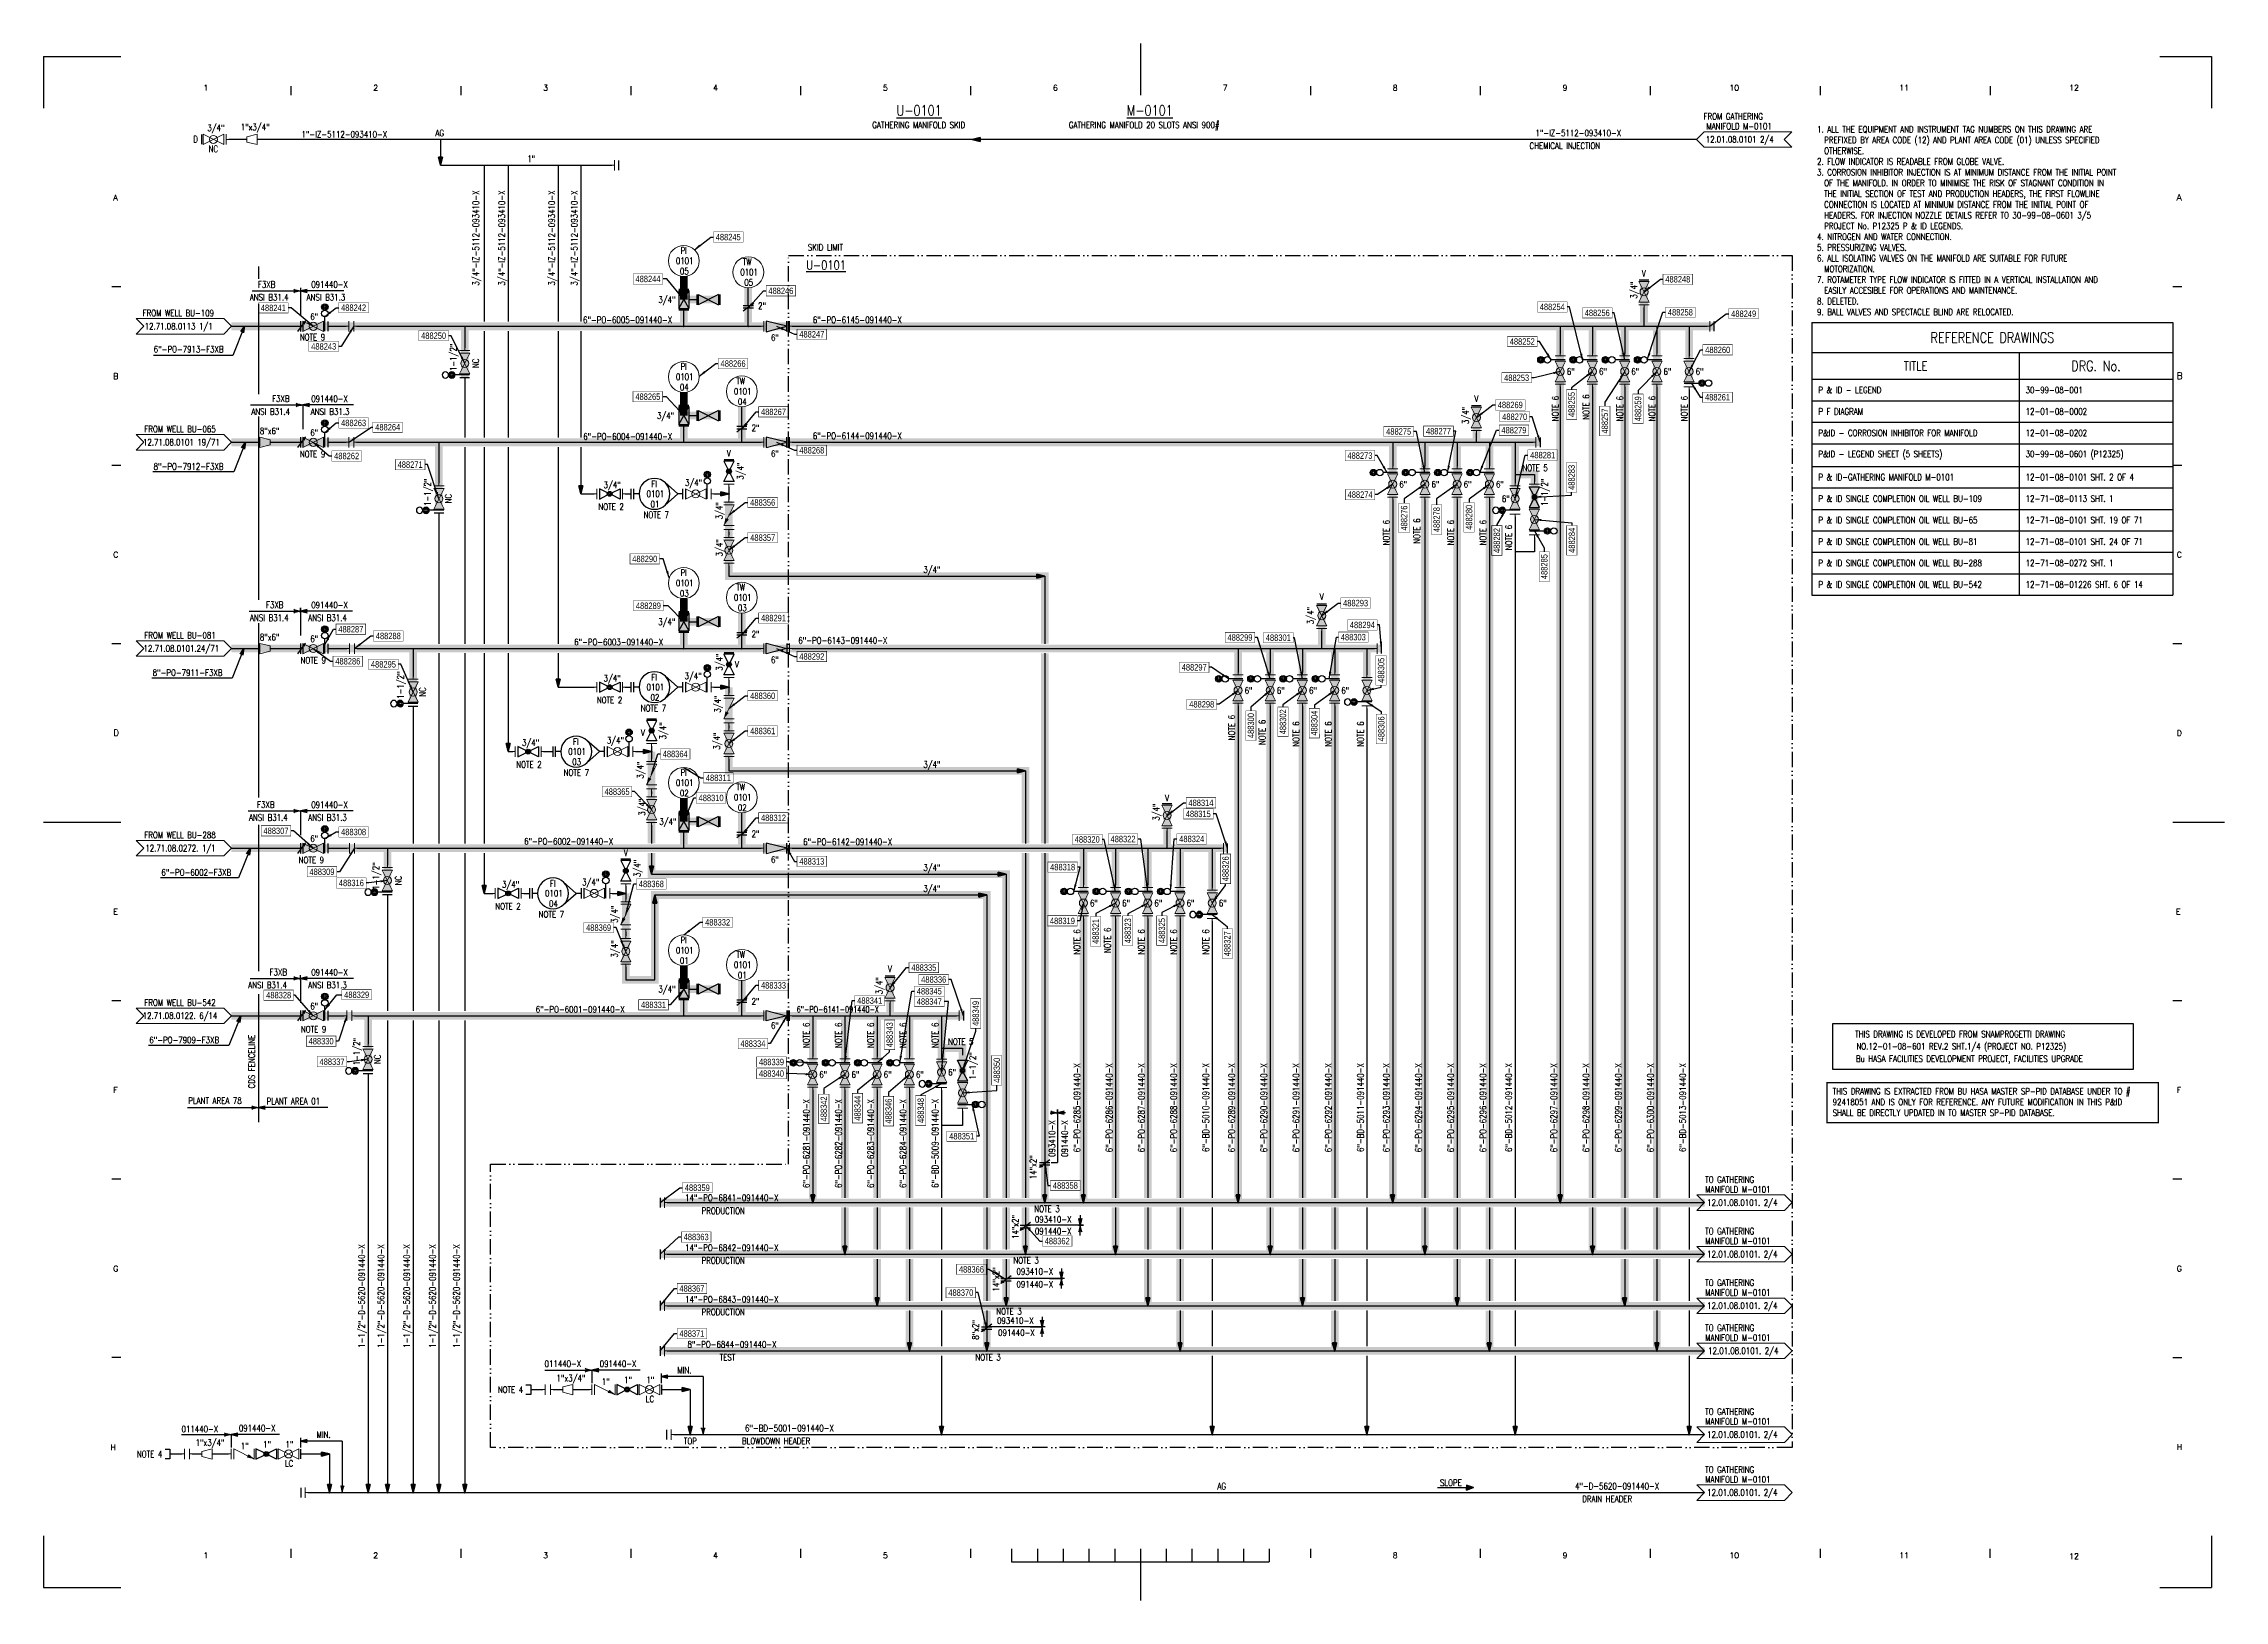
# Model space of a CAD drawing. Header units: millimetres. Extents: x -287 to 5653, y -5 to 599.
# Drawn here: x 0 to 846, y -5 to 599 of the extents above; entities that cross this region are included whole.
import ezdxf
from ezdxf.enums import TextEntityAlignment as Align

# ---------------------------------------------------------------- set-up
doc = ezdxf.new("R2010")
doc.units = ezdxf.units.MM
doc.header["$LTSCALE"] = 6
doc.linetypes.add('SKIDX2', pattern=[1.75, 1, -0.25, 0, -0.25, 0, -0.25])
doc.layers.get('0').update_dxf_attribs({"linetype": 'CONTINUOUS'})
for name, color, linetype in [('BORDER2', 7, 'CONTINUOUS'), ('DIM_TAG', 5, 'CONTINUOUS'), ('GRID', 7, 'CONTINUOUS'), ('INST', 152, 'CONTINUOUS'), ('MAJOR', 42, 'CONTINUOUS'), ('MINOR', 152, 'CONTINUOUS'), ('PID', 82, 'CONTINUOUS'), ('SKID', 6, 'SKIDX2'), ('TEXT', 42, 'CONTINUOUS'), ('TEXT_TAG', 10, 'CONTINUOUS')]:
    doc.layers.add(name, color=color, linetype=linetype)
doc.layers.add('HIGHLITED LINE', color=2, linetype='CONTINUOUS', transparency=0.6)
doc.styles.add('ROMANC', font='ROMANC.shx', dxfattribs={"width": 0.8, "height": 5})
doc.styles.add('ROMANS', font='ROMANS', dxfattribs={"width": 0.8, "height": 2.5})
doc.styles.get("Standard").update_dxf_attribs({"font": 'txt.shx', "width": 0.8})
doc.styles.add('TAG', font='arial.ttf', dxfattribs={"width": 0.8})
doc.styles.add('TXT', font='txt.shx')
doc.linetypes.add('FENCE', pattern='A,2,[131,ADCO.SHX,S=0.25,R=0,X=0.125,Y=-0.125],-0.5', length=2.5)
doc.dimstyles.get("Standard").update_dxf_attribs({"dimscale": 15, "dimtxt": 0.18, "dimasz": 0.18, "dimexe": 0.18, "dimexo": 0.0625, "dimgap": 0.09, "dimtad": 0, "dimtih": 1, "dimtoh": 1, "dimdec": 4, "dimzin": 0, "dimdsep": 46, "dimtxsty": 'Standard', "dimcen": 0.09, "dimadec": 0, "dimazin": 0, "dimtfac": 1, "dimtdec": 4, "dimtofl": 0, "dimtmove": 0, "dimatfit": 3, "dimfxl": 1, "dimtolj": 1, "dimtzin": 0, "dimarcsym": 0})
pattern_1 = [(0, (18.355, 11.805), (0, 3.125), [])]
pattern_2 = [(0, (22.7613, 11.805), (0, 3.125), [])]
pattern_3 = [(0, (18.355, 15.47), (0, 3.125), [])]
pattern_4 = [(0, (21.6977, 11.805), (0, 3.125), [])]
pattern_5 = [(0, (21.0576, 11.805), (0, 3.125), [])]

msp = doc.modelspace()

# ---------------------------------------------------------------- texts
at = {"layer": 'BORDER2', "lineweight": 0, "style": 'ROMANS', "width": 0.8}
for s, p in [('THIS DRAWING IS DEVELOPED FROM SNAMPROGETTI DRAWING', (702.77, 213.44)), ('NO.12-01-08-601 REV.2 SHT.1/4 (PROJECT NO. P12325) ', (703.27, 208.72)), ('Bu HASA FACILITIES DEVELOPMENT PROJECT, FACILITIES UPGRADE', (703.07, 203.89))]:
    msp.add_text(s, height=2.5, dxfattribs=at).set_placement(p)
at = {"layer": 'BORDER2', "char_height": 2.5, "attachment_point": 1, "style": 'ROMANS'}
for s, insert, width in [('\\A1;1. ALL THE EQUIPMENT AND INSTRUMENT TAG NUMBERS ON THIS DRAWING ARE\\P  PREFIXED BY AREA CODE (12) AND PLANT AREA CODE (01) UNLESS SPECIFIED \\P  OTHERWISE. \\P2. FLOW INDICATOR IS READABLE FROM GLOBE VALVE. \\P3. CORROSION INHIBITOR INJECTION IS AT MINIMUM DISTANCE FROM THE INITIAL POINT\\P  OF THE MANIFOLD. IN ORDER TO MINIMISE THE RISK OF STAGNANT CONDITION IN \\P  THE INITIAL SECTION OF TEST AND PRODUCTION HEADERS, THE FIRST FLOWLINE \\P  CONNECTION IS LOCATED AT MINIMUM DISTANCE FROM THE INITIAL POINT OF \\P  HEADERS. FOR INJECTION NOZZLE DETAILS REFER TO 30-99-08-0601 3/5\\P  PROJECT No. P12325 P & ID LEGENDS. \\P4. NITROGEN AND WATER CONNECTION. \\P5. PRESSURIZING VALVES. \\P6. ALL ISOLATING VALVES ON THE MANIFOLD ARE SUITABLE FOR FUTURE\\P  MOTORIZATION. \\P7. ROTAMETER TYPE FLOW INDICATOR IS FITTED IN A VERTICAL INSTALLATION AND\\P  EASILY ACCESIBLE FOR OPERATIONS AND MAINTENANCE.  \\P8. DELETED. \\P9. BALL VALVES AND SPECTACLE BLIND ARE RELOCATED.', (688, 567), 135.4904), ('\\pxi-2,l2,t2;^ITHIS DRAWING IS EXTRACTED FROM BU HASA MASTER SP-PID DATABASE UNDER TO # 92418051 AND IS ONLY FOR REFERENCE. ANY FUTURE MODIFICATION IN THIS P&ID SHALL BE DIRECTLY UPDATED IN TO MASTER SP-PID DATABASE. ', (689.04, 193.77), 131.2946)]:
    msp.add_mtext(s, dxfattribs=dict(at, insert=insert, width=width))
at = {"layer": 'TEXT', "style": 'ROMANS'}
for s, width, p in [('3/4"', 0.8, (63.53, 565.05)), ('1"x3/4"', 0.8, (76.46, 565.36)), ('FROM GATHERING ', 0.8, (643.94, 569.5)), ('MANIFOLD M-0101', 0.8, (645.05, 565.69)), ('1"-IZ-5112-093410-X', 0.8, (100.04, 562.56)), ('AG', 0.8, (151.99, 563.06)), ('CHEMICAL INJECTION', 0.8, (576.43, 558.12)), ('1"-IZ-5112-093410-X', 0.8, (578.73, 563.06)), ('12.01.08.0101 2/4', 0.8, (644.79, 560.59)), ('1', 0.8, (187.72, 553.04)), ('"', 0.8, (189.26, 553.04)), ('PI', 0.8, (247.06, 517.47)), ('0101', 0.8, (245.26, 513.47)), ('05 ', 0.8, (246.81, 509.47)), ('0101', 0.8, (270.26, 509.09)), ('TW', 0.8, (271.2, 513.09)), ('ANSI B31.4', 0.8, (79.98, 499.35)), ('F3XB', 0.8, (83.12, 504.31)), ('ANSI B31.3', 0.8, (102.02, 499.35)), ('091440-X', 0.8, (103.83, 504.31)), ('05 ', 0.8, (271.81, 505.09)), ('FROM WELL BU-109', 0.8, (38.42, 493.19)), ('12.71.08.0113 1/1', 0.8, (39.2, 488.09)), ('6"', 0.8, (103.44, 491.8)), ('6"-PO-6005-091440-X', 0.8, (209.27, 490.56)), ('6"-PO-6145-091440-X', 0.8, (298.4, 490.56)), ('6"-PO-7913-F3XB', 0.8, (42.73, 479.17)), ('PI', 0.8, (247.06, 472.47)), ('0101', 0.8, (245.26, 468.47)), ('04 ', 0.8, (246.81, 464.47)), ('0101', 0.8, (267.76, 462.84)), ('TW', 0.8, (268.7, 466.84)), ('ANSI B31.4', 0.8, (80.6, 454.98)), ('F3XB', 0.8, (88.65, 460)), ('ANSI B31.3', 0.8, (103.64, 454.98)), ('091440-X', 0.8, (103.83, 459.93)), ('04 ', 0.8, (269.31, 458.84)), ('FROM WELL BU-065', 0.8, (39.08, 448.19)), ('8"x6"', 0.8, (83.87, 447.46)), ('6"', 0.8, (103.44, 446.8)), ('12.71.08.0101 19/71', 0.8, (38.53, 443.09)), ('6"-PO-6004-091440-X', 0.8, (209.34, 445.31)), ('6"-PO-6144-091440-X', 0.8, (298.4, 445.56)), ('8"-PO-7912-F3XB', 0.8, (42.69, 433.68)), ('0101', 0.8, (233.89, 423.09)), ('FI', 0.8, (235.77, 426.89)), ('01 ', 0.8, (235.43, 419.09)), ('0101', 0.8, (245.26, 388.47)), ('PI', 0.8, (247.06, 392.47)), ('TW', 0.8, (268.7, 386.84)), ('3/4"', 0.8, (341.24, 393.66)), ('F3XB', 0.8, (86.25, 380)), ('091440-X', 0.8, (103.83, 379.93)), ('03 ', 0.8, (246.81, 384.47)), ('0101', 0.8, (267.76, 382.84)), ('03 ', 0.8, (269.31, 378.84)), ('ANSI B31.4', 0.8, (80.05, 374.98)), ('ANSI B31.4', 0.8, (102.64, 374.98)), ('12.71.08.0101.24/71', 0.8, (38.77, 363.09)), ('FROM WELL BU-081', 0.8, (39.08, 368.19)), ('8"x6"', 0.8, (83.87, 367.46)), ('6"', 0.8, (103.44, 366.81)), ('6"-PO-6003-091440-X', 0.8, (205.82, 365.56)), ('6"-PO-6143-091440-X', 0.8, (292.78, 366.18)), ('8"-PO-7911-F3XB', 0.8, (42.31, 353.68)), ('0101', 0.8, (233.89, 348.09)), ('FI', 0.8, (235.77, 351.89)), ('02 ', 0.8, (235.43, 344.09)), ('0101', 0.8, (203.51, 323.09)), ('03 ', 0.8, (205.06, 319.09)), ('FI', 0.8, (205.4, 326.89)), ('0101', 0.8, (245.26, 310.97)), ('PI', 0.8, (247.06, 314.97)), ('3/4"', 0.8, (341.24, 318.04)), ('F3XB', 0.8, (82.82, 302.5)), ('091440-X', 0.8, (103.83, 302.43)), ('02 ', 0.8, (246.81, 306.97)), ('0101', 0.8, (267.76, 305.34)), ('TW', 0.8, (268.7, 309.34)), ('ANSI B31.4', 0.8, (79.69, 297.48)), ('ANSI B31.3', 0.8, (102.64, 297.48)), ('02 ', 0.8, (269.31, 301.34)), ('FROM WELL BU-288', 0.8, (39.08, 290.69)), ('12.71.08.0272. 1/1', 0.8, (39.47, 285.59)), ('6"', 0.8, (103.44, 289.31)), ('3/4"', 0.8, (341.24, 278.04)), ('6"-PO-6002-F3XB', 0.8, (45.69, 276.18)), ('FI', 0.8, (196.4, 271.89)), ('3/4"', 0.8, (341.24, 269.91)), ('0101', 0.8, (194.51, 268.09)), ('04 ', 0.8, (196.06, 264.09)), ('0101', 0.8, (245.26, 245.97)), ('PI', 0.8, (247.06, 249.97)), ('TW', 0.8, (268.7, 244.34)), ('F3XB', 0.8, (87.65, 237.5)), ('091440-X', 0.8, (103.83, 237.43)), ('01 ', 0.8, (246.81, 241.97)), ('0101', 0.8, (267.76, 240.34)), ('01 ', 0.8, (269.31, 236.34)), ('ANSI B31.4', 0.8, (79.38, 232.48)), ('ANSI B31.3', 0.8, (102.64, 232.48)), ('12.71.08.0122. 6/14', 0.8, (38.43, 220.59)), ('FROM WELL BU-542', 0.8, (39.08, 225.69)), ('6"', 0.8, (103.44, 224.31)), ('6"-PO-6001-091440-X', 0.8, (190.9, 223.06)), ('6"-PO-6141-091440-X', 0.7, (292.15, 223.06)), ('6"-PO-7909-F3XB', 0.8, (41.01, 211.18)), ('14"-PO-6841-091440-X', 0.8, (248.85, 149.93)), ('TO GATHERING ', 0.8, (644.58, 157)), ('MANIFOLD M-0101', 0.8, (644.58, 153.19)), ('PRODUCTION', 0.8, (255.24, 144.9)), ('093410-X', 0.8, (384.52, 141.56)), ('12.01.08.0101. 2/4', 0.8, (645.37, 148.09)), ('091440-X', 0.8, (384.52, 137)), ('TO GATHERING ', 0.8, (644.58, 137)), ('MANIFOLD M-0101', 0.8, (644.58, 133.19)), ('14"-PO-6842-091440-X', 0.8, (248.85, 130.56)), ('PRODUCTION', 0.8, (255.24, 125.62)), ('12.01.08.0101. 2/4', 0.8, (645.37, 128.09)), ('093410-X', 0.8, (377.4, 121.37)), ('091440-X', 0.8, (377.4, 116.39)), ('TO GATHERING ', 0.8, (644.58, 117)), ('14"-PO-6843-091440-X', 0.8, (248.85, 110.56)), ('MANIFOLD M-0101', 0.8, (644.58, 113.19)), ('12.01.08.0101. 2/4', 0.8, (645.37, 108.09)), ('PRODUCTION', 0.8, (255.24, 105.62)), ('093410-X', 0.8, (369.86, 102.31)), ('TO GATHERING ', 0.8, (644.58, 99.5)), ('8"-PO-6844-091440-X', 0.8, (249.8, 93.06)), ('091440-X', 0.8, (370.27, 97.62)), ('MANIFOLD M-0101', 0.8, (644.58, 95.69)), ('12.01.08.0101. 2/4', 0.8, (645.76, 90.59)), ('011440-X', 0.8, (194.33, 85.56)), ('091440-X', 0.8, (215.73, 85.56)), ('TEST', 0.8, (262.24, 88.06)), ('1"x3/4"', 0.8, (198.96, 79.96)), ('TO GATHERING ', 0.8, (644.58, 67)), ('011440-X', 0.8, (53.5, 60.22)), ('091440-X', 0.8, (75.73, 60.56)), ('6"-BD-5001-091440-X', 0.8, (272.1, 60.56)), ('MANIFOLD M-0101', 0.8, (644.58, 63.19)), ('12.01.08.0101. 2/4', 0.8, (645.37, 58.09)), ('1"x3/4"', 0.8, (58.96, 54.96)), ('BLOWDOWN HEADER', 0.8, (270.91, 55.56)), ('TO GATHERING ', 0.8, (644.58, 44.5)), ('MANIFOLD M-0101', 0.8, (644.58, 40.69)), ('AG', 0.8, (455.37, 38.06)), ('SLOPE', 0.8, (541.68, 39.39)), ('4"-D-5620-091440-X', 0.8, (594.09, 38.06)), ('DRAIN HEADER', 0.8, (596.89, 33.12)), ('12.01.08.0101. 2/4', 0.8, (645.37, 35.59))]:
    msp.add_text(s, height=2.5, dxfattribs=dict(at, width=width)).set_placement(p)
at = {"layer": 'TEXT', "width": 0.8}
for s, height, style, p in [('GATHERING MANIFOLD SKID', 2.5, 'ROMANS', (321.48, 567.43)), ('%%uU-0101', 4, 'ROMANC', (330.86, 573.06)), ('GATHERING MANIFOLD 20 SLOTS ANSI 900#', 2.5, 'ROMANS', (397.73, 567.43)), ('%%uM-0101', 4, 'ROMANC', (420.23, 573.06)), ('SKID LIMIT', 2.5, 'ROMANS', (296.48, 519.93)), ('%%uU-0101', 3.5, 'ROMANC', (295.86, 513.06)), ('NOTE 9', 2.5, 'ROMANS', (99.38, 485.11)), ('NOTE 9', 2.5, 'ROMANS', (99.39, 439.74)), ('NOTE 5', 2.5, 'ROMANS', (573.67, 434.41)), ('NOTE 2', 2.5, 'ROMANS', (215.23, 419.31)), ('NOTE 7', 2.5, 'ROMANS', (232.73, 416.18)), ('NOTE 9', 2.5, 'ROMANS', (99.66, 359.74)), ('NOTE 2', 2.5, 'ROMANS', (214.61, 344.31)), ('NOTE 7', 2.5, 'ROMANS', (231.64, 341.18)), ('NOTE 2', 2.5, 'ROMANS', (183.36, 319.31)), ('NOTE 7', 2.5, 'ROMANS', (201.73, 316.18)), ('NOTE 9', 2.5, 'ROMANS', (98.95, 282.24)), ('NOTE 2', 2.5, 'ROMANS', (175.23, 264.31)), ('NOTE 7', 2.5, 'ROMANS', (192.05, 261.18)), ('NOTE 9', 2.5, 'ROMANS', (99.8, 216.58)), ('NOTE 5', 2.5, 'ROMANS', (350.86, 211.81)), ('PLANT AREA 78', 2.5, 'ROMANS', (56.11, 188.88)), ('PLANT AREA 01', 2.5, 'ROMANS', (86.48, 188.68)), ('NOTE 3', 2.5, 'ROMANS', (384.33, 146.91)), ('NOTE 3', 2.5, 'ROMANS', (376.21, 126.91)), ('NOTE 3', 2.5, 'ROMANS', (369.57, 107.12)), ('MIN.', 2.5, 'ROMANS', (245.86, 84.31)), ('NOTE 3', 2.5, 'ROMANS', (361.48, 89.31)), ('NOTE 4', 2.5, 'ROMANS', (176.19, 76.75)), ('MIN.', 2.5, 'ROMANS', (105.86, 59.31)), ('NOTE 4', 2.5, 'ROMANS', (36.19, 51.75)), ('TOP', 2.5, 'ROMANS', (248.36, 56.81))]:
    msp.add_text(s, height=height, dxfattribs=dict(at, style=style)).set_placement(p, align=Align.MIDDLE_LEFT)
at = {"layer": 'TEXT', "style": 'ROMANS', "width": 0.8}
for s, p in [('D', (58.97, 561.91)), ('NC', (65.84, 558.16)), ('V', (620.78, 509.81)), ('V', (555.84, 461.28)), ('V', (265.84, 440.03)), ('V', (495.84, 384.41)), ('V', (268.97, 358.16)), ('V', (232.49, 331.7)), ('V', (435.84, 306.28)), ('V', (225.84, 285.03)), ('V', (328.34, 240.03)), ('LC', (235.22, 73.16)), ('LC', (95.22, 48.16))]:
    msp.add_text(s, height=2.5, dxfattribs=at).set_placement(p, align=Align.MIDDLE_CENTER)
for s, rotation, p in [('3/4"-IZ-5112-093410-X', 90, (168.91, 505.13)), ('3/4"-IZ-5112-093410-X', 90, (178.98, 505.13)), ('3/4"-IZ-5112-093410-X', 90, (198.36, 505.13)), ('3/4"-IZ-5112-093410-X', 90, (207.11, 505.13)), ('1-1/2"', 90, (160.16, 471.97)), ('1-1/2"', 90, (150.16, 419.62)), ('1-1/2"', 90, (139.68, 344.79)), ('6"-PO-6002-091440-X', 360, (186.41, 288.23)), ('6"-PO-6142-091440-X', 360, (294.65, 288.06)), ('1-1/2"', 90, (130.16, 270.73)), ('1-1/2"', 90, (122.66, 202.61)), ('6"-PO-6285-091440-X', 90, (402.11, 168.85)), ('6"-PO-6286-091440-X', 90, (414.61, 168.85)), ('6"-PO-6287-091440-X', 90, (427.11, 168.85)), ('6"-PO-6288-091440-X', 90, (439.61, 168.85)), ('6"-BD-5010-091440-X', 90, (452.11, 168.96)), ('6"-PO-6289-091440-X', 90, (462.11, 168.85)), ('6"-PO-6290-091440-X', 90, (474.61, 168.85)), ('6"-PO-6291-091440-X', 90, (487.11, 168.85)), ('6"-PO-6292-091440-X', 90, (499.61, 168.85)), ('6"-BD-5011-091440-X', 90, (512.11, 168.96)), ('6"-PO-6293-091440-X', 90, (522.11, 168.85)), ('6"-PO-6294-091440-X', 90, (534.61, 168.85)), ('6"-PO-6295-091440-X', 90, (547.11, 168.85)), ('6"-PO-6296-091440-X', 90, (559.61, 168.85)), ('6"-BD-5012-091440-X', 90, (569.61, 168.96)), ('6"-PO-6297-091440-X', 90, (587.11, 168.85)), ('6"-PO-6298-091440-X', 90, (599.61, 168.85)), ('6"-PO-6299-091440-X', 90, (612.11, 168.85)), ('6"-PO-6300-091440-X', 90, (624.61, 168.85)), ('6"-BD-5013-091440-X', 90, (637.11, 168.96)), ('6"-PO-6281-091440-X', 90, (297.11, 154.98)), ('6"-PO-6282-091440-X', 90, (309.61, 154.98)), ('6"-PO-6283-091440-X', 90, (322.11, 154.98)), ('6"-PO-6284-091440-X', 90, (334.61, 154.98)), ('6"-BD-5009-091440-X', 90, (347.11, 155.08)), ('093410-X', 90, (392.44, 167.03)), ('091440-X', 90, (397.37, 167.03)), ('1-1/2"-D-5620-091440-X', 90, (124.61, 92.96)), ('1-1/2"-D-5620-091440-X', 90, (132.11, 92.96)), ('1-1/2"-D-5620-091440-X', 90, (142.11, 92.96)), ('1-1/2"-D-5620-091440-X', 90, (152.11, 92.96)), ('1-1/2"-D-5620-091440-X', 90, (161.41, 92.96))]:
    msp.add_text(s, height=2.5, rotation=rotation, dxfattribs=at).set_placement(p)
at = {"layer": 'TEXT', "lineweight": 0, "style": 'ROMANS', "width": 0.8}
for s, p in [('3/4"', (238.49, 498.4)), ('2"', (277.15, 496.02)), ('6"', (282.15, 483.65)), ('6"', (590.9, 470.52)), ('6"', (603.4, 470.52)), ('6"', (615.9, 470.52)), ('6"', (628.4, 470.52)), ('6"', (640.9, 470.52)), ('3/4"', (237.93, 453.4)), ('2"', (274.65, 448.65)), ('6"', (282.15, 438.65)), ('3/4"', (217.21, 426.53)), ('3/4"', (248.8, 427.4)), ('6"', (525.9, 426.77)), ('6"', (538.4, 426.77)), ('6"', (550.9, 426.77)), ('6"', (563.4, 426.77)), ('6"', (565.7, 421.15)), ('3/4"', (238.4, 373.4)), ('2"', (274.65, 368.65)), ('3/4"', (248.62, 352.4)), ('6"', (282.15, 358.65)), ('3/4"', (217.21, 351.53)), ('6"', (465.9, 346.77)), ('6"', (478.4, 346.77)), ('6"', (490.9, 346.77)), ('6"', (503.4, 346.77)), ('3/4"', (218.48, 327.41)), ('3/4"', (185.58, 326.53)), ('3/4"', (238.84, 295.9)), ('2"', (274.65, 291.15)), ('6"', (282.15, 281.15)), ('3/4"', (177.83, 271.53)), ('3/4"', (208.91, 272.4)), ('6"', (405.9, 264.27)), ('6"', (418.4, 264.27)), ('6"', (430.9, 264.27)), ('6"', (443.4, 264.27)), ('6"', (455.9, 264.27)), ('3/4"', (238.5, 230.9)), ('2"', (274.65, 226.15)), ('6"', (282.15, 216.77)), ('6"', (300.9, 197.77)), ('6"', (313.4, 197.77)), ('6"', (325.9, 197.77)), ('6"', (338.4, 197.77)), ('6"', (350.9, 198.65)), ('1"', (216.53, 78.65)), ('1"', (225.17, 79.27)), ('1"', (233.82, 79.27)), ('1"', (76.53, 53.65)), ('1"', (85.17, 54.27)), ('1"', (93.82, 54.27))]:
    msp.add_text(s, height=2.5, dxfattribs=at).set_placement(p)
for s, p in [('3/4"', (618.17, 500.02)), ('3/4"', (552.87, 451.36)), ('3/4"', (271.55, 429.78)), ('1-1/2"', (583.51, 419.58)), ('3/4"', (263.32, 414.41)), ('3/4"', (263.39, 400.03)), ('3/4"', (492.68, 373.73)), ('3/4"', (263.39, 355.66)), ('3/4"', (262.7, 339.41)), ('3/4"', (241.46, 329.01)), ('3/4"', (262.39, 325.03)), ('3/4"', (232.7, 313.78)), ('3/4"', (233.39, 299.41)), ('3/4"', (432.87, 297.51)), ('3/4"', (231.52, 275.66)), ('3/4"', (222.7, 257.86)), ('3/4"', (222.7, 244.41)), ('3/4"', (325.37, 230.11)), ('1-1/2"', (361.64, 197.09))]:
    msp.add_text(s, height=2.5, rotation=90, dxfattribs=at).set_placement(p)
at = {"layer": 'TEXT', "style": 'ROMANS', "width": 0.8}
for s, p in [('NC', (167.63, 474.92)), ('NC', (157, 422.42)), ('NC', (147, 347.42)), ('NC', (137.63, 274.29)), ('NC', (129.5, 204.92)), ('14"x2"', (383.88, 163.04)), ('14"x2"', (376.98, 139.87)), ('14"x2"', (369.5, 119.54)), ('8"x2"', (361.54, 99.96))]:
    msp.add_text(s, height=2.5, rotation=90, dxfattribs=at).set_placement(p, align=Align.MIDDLE_CENTER)
for s, p in [('NOTE 6', (586.48, 452.43)), ('NOTE 6', (598.36, 453.06)), ('NOTE 6', (611.48, 452.43)), ('NOTE 6', (623.98, 452.43)), ('NOTE 6', (636.48, 452.43)), ('NOTE 6', (520.86, 404.31)), ('NOTE 6', (532.73, 404.93)), ('NOTE 6', (545.86, 404.31)), ('NOTE 6', (558.36, 404.31)), ('NOTE 6', (568.36, 402.43)), ('NOTE 6', (460.86, 328.68)), ('NOTE 6', (472.73, 326.81)), ('NOTE 6', (485.86, 326.18)), ('NOTE 6', (498.36, 326.18)), ('NOTE 6', (510.86, 326.18)), ('NOTE 6', (400.86, 245.56)), ('NOTE 6', (412.73, 246.18)), ('NOTE 6', (425.86, 245.56)), ('NOTE 6', (438.36, 245.56)), ('NOTE 6', (450.86, 245.56)), ('CDS FENCELINE', (80.7, 193.62)), ('NOTE 6', (295.86, 209.31)), ('NOTE 6', (308.36, 209.31)), ('NOTE 6', (320.86, 209.31)), ('NOTE 6', (333.36, 209.31)), ('NOTE 6', (345.86, 209.31))]:
    msp.add_text(s, height=2.5, rotation=90, dxfattribs=at).set_placement(p, align=Align.MIDDLE_LEFT)
at = {"layer": 'TEXT_TAG', "style": 'TAG', "width": 0.8}
for s, p in [('488245', (265.59, 523.93)), ('488244', (234.46, 507.7)), ('488248', (633.97, 507.57)), ('488246', (286.01, 503.08)), ('488241', (89.11, 496.47)), ('488242', (120.25, 496.54)), ('488254', (585.26, 496.84)), ('488256', (602.71, 494.53)), ('488258', (634.96, 494.77)), ('488249', (659.53, 494.19)), ('488243', (108.67, 481.52)), ('488250', (151.3, 485.67)), ('488247', (298.01, 486.22)), ('488252', (573.62, 483.41)), ('488266', (267.47, 474.86)), ('488260', (649.46, 480.19)), ('488253', (571.45, 469.35)), ('488265', (234.41, 462.01)), ('488267', (283.15, 456.13)), ('488269', (568.97, 458.82)), ('488261', (649.37, 461.8)), ('488263', (120.25, 451.83)), ('488264', (133.49, 450.17)), ('488275', (525.68, 448.53)), ('488277', (541.12, 448.62)), ('488279', (570.38, 449.02)), ('488270', (570.69, 454.23)), ('488262', (117.56, 439.01)), ('488268', (298.01, 441.22)), ('488273', (510.64, 439.14)), ('488281', (581.56, 439.35)), ('488271', (142.19, 435.65)), ('488274', (510.72, 424.02)), ('488356', (278.97, 420.97)), ('488357', (278.97, 407.32)), ('488290', (233.21, 399.08)), ('488289', (234.62, 380.9)), ('488293', (508.97, 381.94)), ('488287', (119.18, 371.8)), ('488291', (283.15, 376.13)), ('488294', (511.58, 373.46)), ('488288', (133.72, 369.19)), ('488299', (464.11, 368.6)), ('488301', (478.98, 368.51)), ('488303', (508.08, 368.73)), ('488286', (118.01, 359.36)), ('488295', (131.82, 358.18)), ('488292', (298.01, 361.22)), ('488297', (446.36, 357.01)), ('488360', (278.97, 345.97)), ('488298', (449.28, 342.68)), ('488361', (278.97, 332.32)), ('488364', (245.02, 323.4)), ('488311', (261.76, 314.15)), ('488365', (222.46, 308.78)), ('488310', (258.94, 306.34)), ('488314', (448.97, 304.44)), ('488312', (283.15, 298.63)), ('488315', (447.93, 300.15)), ('488307', (90.15, 293.58)), ('488308', (120.25, 293.13)), ('488320', (404.86, 290.25)), ('488322', (418.75, 290.39)), ('488324', (445.39, 290.44)), ('488313', (298.01, 281.72)), ('488318', (395.32, 279.5)), ('488309', (107.98, 277.69)), ('488316', (119.39, 273.36)), ('488368', (235.76, 272.97)), ('488369', (215.3, 256.01)), ('488332', (261.47, 258.09)), ('488319', (395.23, 258.64)), ('488335', (341.47, 240.53)), ('488336', (345.31, 235.9)), ('488328', (91.2, 229.83)), ('488329', (121.46, 229.96)), ('488333', (283.15, 233.63)), ('488341', (320.48, 227.71)), ('488345', (343.59, 231.34)), ('488347', (343.59, 227.34)), ('488331', (236.61, 226.07)), ('488330', (107.66, 211.96)), ('488334', (275.16, 211.01)), ('488337', (111.89, 203.99)), ('488339', (282.36, 203.89)), ('488340', (282.36, 199.39)), ('488351', (356.17, 175.09)), ('488359', (253.59, 155.11)), ('488358', (396.38, 155.98)), ('488363', (253.15, 136.01)), ('488362', (393.21, 134.42)), ('488366', (359.94, 123.42)), ('488367', (251.5, 116.01)), ('488370', (355.82, 114.41)), ('488371', (251.5, 98.51))]:
    msp.add_text(s, height=2.5, dxfattribs=at).set_placement(p, align=Align.MIDDLE_CENTER)
for s, rotation, p in [('488255', 90, (592.75, 458.98)), ('488257', 90, (605.65, 452.58)), ('488259', 90, (618.52, 457.31)), ('488283', 90, (592.75, 430.71)), ('488276', 90, (527.78, 414.94)), ('488278', 90, (540.39, 414.32)), ('488280', 90, (552.96, 415.21)), ('488282', 90, (563.75, 406.21)), ('488284', 90, (592.86, 406.28)), ('488285', 90, (582.16, 396.08)), ('488305', 90, (518.85, 355.86)), ('488300', 90, (468.34, 334.41)), ('488302', 90, (480.78, 335.87)), ('488304', 89.69718, (492.94, 335.35)), ('488306', 90, (518.92, 333.12)), ('488326', 90, (458.51, 278.83)), ('488321', 90, (408.13, 254.56)), ('488323', 90, (420.59, 254.82)), ('488325', 90, (433.81, 254.88)), ('488327', 90, (459.19, 249.76)), ('488349', 90, (361.6, 222.71)), ('488343', 90, (328.23, 214.44)), ('488350', 90, (369.77, 200.69)), ('488342', 90, (302.66, 185.69)), ('488344', 90, (315.73, 185.97)), ('488346', 90, (327.75, 184.82)), ('488348', 90, (340.28, 185.06))]:
    msp.add_text(s, height=2.5, rotation=rotation, dxfattribs=at).set_placement(p, align=Align.MIDDLE_CENTER)

# ---------------------------------------------------------------- blocks, each defined once
blk = doc.blocks.new('AD_ROTAMETER TYPE FLOW METER', base_point=(0.04, 0))
at = {"layer": 'PID'}
for p, q in [((-0.32, 0.08), (-0.32, -0.08)), ((-0.28, 0.08), (-0.28, -0.08)), ((-0.2, 0), (-0.28, 0)), ((0.2, 0.179), (0.4, 0)), ((0.4, 0), (0.2, -0.179)), ((0.48, 0), (0.4, 0)), ((0.48, 0.08), (0.48, -0.08)), ((0.52, -0.08), (0.52, 0.08))]:
    blk.add_line(p, q, dxfattribs=at)
blk.add_circle((0.04, 0), 0.24, dxfattribs=at)
blk = doc.blocks.new('AD_DISC SINGLE-FUNC FIELD MOUNTE')
at = {"layer": 'INST', "lineweight": 13}
blk.add_circle((0, 0), 0.24, dxfattribs=at)
blk = doc.blocks.new('AD_BALL VALVE')
at = {"layer": 'PID', "lineweight": 13}
for p, q in [((0.16, -0.08), (-0.16, 0.08)), ((-0.16, -0.08), (0.16, 0.08)), ((-0.159, 0.08), (-0.159, -0.08)), ((0.16, 0.08), (0.16, -0.08))]:
    blk.add_line(p, q, dxfattribs=at)
blk.add_circle((0, 0), 0.0625, dxfattribs=at)
blk = doc.blocks.new('AD_FLANGE WITH IMPLIED GASKET')
at = {"layer": 'PID', "lineweight": 13}
for p, q in [((0, 0), (-0.04, 0)), ((0, -0.08), (0, 0.08))]:
    blk.add_line(p, q, dxfattribs=at)
blk = doc.blocks.new('AD_WAFER CHECK VALVE')
at = {"layer": 'PID'}
for p, q in [((-0.16, -0.08), (-0.16, 0.083)), ((-0.16, 0.083), (0.16, -0.002)), ((0.16, 0.08), (0.16, -0.08)), ((0.16, -0.002), (-0.16, -0.08))]:
    blk.add_line(p, q, dxfattribs=at)
blk = doc.blocks.new('FLANGE BLIND WITHOUT TAP', base_point=(0.012, 0))
at = {"layer": 'PID'}
blk.add_line((0.025, -0.075), (0.025, 0.075), dxfattribs=at)
blk = doc.blocks.new('FLANGE BLIND', base_point=(0.012, 0))
at = {"layer": 'PID', "lineweight": 13}
blk.add_line((0.025, -0.075), (0.025, 0.075), dxfattribs=at)
blk = doc.blocks.new('AD_BLANK CLOSED SPECTACLE')
at = {"layer": 'PID'}
blk.add_line((0, -0.075), (0, 0.15), dxfattribs=at)
for centre, radius in [((0, 0.3), 0.05), ((0, 0.2), 0.05), ((0, 0.2), 0.0333), ((0, 0.2), 0.0167)]:
    blk.add_circle(centre, radius, dxfattribs=at)
blk = doc.blocks.new('FLANGE')
at = {"layer": 'PID'}
for p, q in [((0, 0), (-0.05, 0)), ((0, -0.075), (0, 0.075))]:
    blk.add_line(p, q, dxfattribs=at)
blk = doc.blocks.new('AD_BLANK OPEN SPECTACLE')
at = {"layer": 'PID'}
blk.add_line((0, -0.075), (0, 0.15), dxfattribs=at)
for centre, radius in [((0, 0.3), 0.05), ((0, 0.2), 0.05), ((0, 0.3), 0.0333), ((0, 0.3), 0.0167)]:
    blk.add_circle(centre, radius, dxfattribs=at)
blk = doc.blocks.new('AD_INSULATING FLANGE', base_point=(0.16, 0))
at = {"layer": 'PID'}
for points in [[(0.24, 0.08), (0.203, 0.05), (0.219, 0.052), (0.221, 0.035)], [(0.203, 0.05), (0.219, 0.052), (0.221, 0.035), (0.24, 0.08)]]:
    blk.add_hatch(color=256, dxfattribs=at).paths.add_polyline_path(points, flags=0)
for p, q in [((0.12, -0.08), (0.24, 0.08)), ((0.16, 0.08), (0.16, -0.08)), ((0.2, 0.08), (0.2, -0.08)), ((0.24, 0.08), (0.203, 0.05)), ((0.203, 0.05), (0.219, 0.052)), ((0.219, 0.052), (0.221, 0.035)), ((0.221, 0.035), (0.24, 0.08))]:
    blk.add_line(p, q, dxfattribs=at)
for points in [[(0.24, 0.08), (0.203, 0.05), (0.219, 0.052), (0.221, 0.035)], [(0.203, 0.05), (0.219, 0.052), (0.221, 0.035), (0.24, 0.08)]]:
    blk.add_lwpolyline(points, close=True, dxfattribs=at)
blk = doc.blocks.new('AD_GLOBE VALVE')
at = {"layer": 'PID'}
for p, q in [((-0.034, 0.017), (-0.16, 0.08)), ((-0.16, 0.08), (-0.16, -0.08)), ((0.034, 0.017), (0.16, 0.08)), ((0.16, 0.08), (0.16, -0.08)), ((-0.16, -0.08), (-0.034, -0.017)), ((0.16, -0.08), (0.034, -0.017))]:
    blk.add_line(p, q, dxfattribs=at)
for centre, radius in [((0, 0), 0.0375), ((0, 0), 0.0255), ((-0.001, 0), 0.0135)]:
    blk.add_circle(centre, radius, dxfattribs=at)
blk = doc.blocks.new('CONCENTRIC')
at = {"layer": 'PID', "lineweight": 13}
for p, q in [((-0.08, -0.08), (-0.08, 0.08)), ((-0.08, 0.08), (0.08, 0.04)), ((0.08, 0.04), (0.08, -0.04)), ((0.08, -0.04), (-0.08, -0.08))]:
    blk.add_line(p, q, dxfattribs=at)
blk = doc.blocks.new('HOSE CONNECTION', base_point=(-0.062, 0))
at = {"layer": 'PID'}
for p, q in [((-0.05, 0.075), (-0.125, 0.075)), ((-0.05, -0.075), (-0.05, 0.075)), ((-0.05, 0), (0, 0)), ((-0.125, -0.075), (-0.05, -0.075))]:
    blk.add_line(p, q, dxfattribs=at)
blk = doc.blocks.new('AD_CHECK VALVE')
at = {"layer": 'PID', "lineweight": 13}
for p, q in [((-0.16, 0.08), (0.16, -0.08)), ((-0.16, -0.08), (-0.16, 0.08)), ((0.16, -0.08), (0.16, 0.08)), ((0.053, -0.048), (0.07, -0.014)), ((0.053, -0.048), (0.083, -0.041)), ((0.105, -0.053), (0.053, -0.048)), ((0.083, -0.041), (0.07, -0.014)), ((0.07, -0.014), (0.105, -0.053))]:
    blk.add_line(p, q, dxfattribs=at)
for centre, start, end in [((-0.003, -0.431), 66.7993, 81.7792), ((0.343, 0.261), 225.0907, 240.0706)]:
    blk.add_arc(centre, 0.387, start, end, dxfattribs=at)
blk = doc.blocks.new('AD_DBB VLAVE')
at = {"layer": 'PID'}
for p, q in [((-0.08, 0.16), (0.08, 0.16)), ((-0.08, 0.14), (0.08, 0.14)), ((-0.08, 0.14), (0.08, -0.14)), ((-0.08, -0.14), (0.08, 0.14)), ((-0.08, -0.14), (-0.08, 0.14)), ((0.08, -0.14), (0.08, 0.14)), ((0.2, -0.08), (0.2, 0.08)), ((0.54, -0.08), (0.22, 0.08)), ((0.22, -0.08), (0.54, 0.08)), ((0.22, -0.08), (0.22, 0.08)), ((0.54, -0.08), (0.54, 0.08)), ((0.56, -0.08), (0.56, 0.08)), ((-0.08, -0.14), (0.08, -0.14)), ((-0.08, -0.16), (0.08, -0.16)), ((0.08, 0), (0.2, 0))]:
    blk.add_line(p, q, dxfattribs=at)
blk = doc.blocks.new('AD_OFF-DRAWING', base_point=(-1.08, -0.04))
at = {"layer": 'PID', "lineweight": 13}
for p, q in [((-1.8, 0.08), (-0.44, 0.08)), ((-1.8, 0.08), (-1.68, -0.04)), ((-0.44, 0.08), (-0.32, -0.04)), ((-1.8, -0.16), (-1.68, -0.04)), ((-1.8, -0.16), (-0.44, -0.16)), ((-0.44, -0.16), (-0.32, -0.04))]:
    blk.add_line(p, q, dxfattribs=at)
blk = doc.blocks.new('*T19')
at = {"layer": 'BORDER2', "color": 0, "lineweight": -2}
for p, q in [((0, 0), (140, 0)), ((0, 0), (0, -105.81)), ((140, 0), (140, -105.81)), ((0, -11.67), (140, -11.67)), ((80.41, -11.67), (80.41, -105.81)), ((0, -22), (140, -22)), ((0, -30.33), (140, -30.33)), ((0, -38.67), (140, -38.67)), ((0, -47), (140, -47)), ((0, -55.81), (140, -55.81)), ((0, -64.14), (140, -64.14)), ((0, -72.48), (140, -72.48)), ((0, -80.81), (140, -80.81)), ((0, -89.14), (140, -89.14)), ((0, -97.48), (140, -97.48)), ((0, -105.81), (140, -105.81))]:
    blk.add_line(p, q, dxfattribs=at)
at = {"layer": 'BORDER2', "color": 0}
for s, insert, char_height, width, attachment_point, style in [('{\\C256;REFERENCE DRAWINGS}', (70, -5.83), 4, 135, 5, 'ROMANC'), ('{\\H0.875x;\\C256;TITLE}', (40.2, -16.83), 4, 75.4093, 5, 'ROMANC'), ('{\\C256;DRG. No.}', (110.2, -16.83), 4, 54.5907, 5, 'ROMANC'), ('P & ID - LEGEND', (2.5, -26.17), 2.5, 75.4093, 4, 'ROMANS'), ('30-99-08-001', (82.91, -26.17), 2.5, 54.5907, 4, 'ROMANS'), ('P F DIAGRAM', (2.5, -34.5), 2.5, 75.4093, 4, 'ROMANS'), ('12-01-08-0002', (82.91, -34.5), 2.5, 54.5907, 4, 'ROMANS'), ('P&ID - CORROSION INHIBITOR FOR MANIFOLD', (2.5, -42.83), 2.5, 75.4093, 4, 'ROMANS'), ('12-01-08-0202', (82.91, -42.83), 2.5, 54.5907, 4, 'ROMANS'), ('P&ID - LEGEND SHEET (5 SHEETS)', (2.5, -51.4), 2.5, 75.4093, 4, 'ROMANS'), ('30-99-08-0601 (P12325)', (82.91, -51.4), 2.5, 54.5907, 4, 'ROMANS'), ('P & ID-GATHERING MANIFOLD M-0101', (2.5, -59.98), 2.5, 75.4093, 4, 'ROMANS'), ('12-01-08-0101 SHT. 2 OF 4', (82.91, -59.98), 2.5, 54.5907, 4, 'ROMANS'), ('P & ID SINGLE COMPLETION OIL WELL BU-109', (2.5, -68.31), 2.5, 75.4093, 4, 'ROMANS'), ('12-71-08-0113 SHT. 1', (82.91, -68.31), 2.5, 54.5907, 4, 'ROMANS'), ('P & ID SINGLE COMPLETION OIL WELL BU-65', (2.5, -76.64), 2.5, 75.4093, 4, 'ROMANS'), ('12-71-08-0101 SHT. 19 OF 71', (82.91, -76.64), 2.5, 54.5907, 4, 'ROMANS'), ('P & ID SINGLE COMPLETION OIL WELL BU-81', (2.5, -84.98), 2.5, 75.4093, 4, 'ROMANS'), ('12-71-08-0101 SHT. 24 OF 71', (82.91, -84.98), 2.5, 54.5907, 4, 'ROMANS'), ('P & ID SINGLE COMPLETION OIL WELL BU-288', (2.5, -93.31), 2.5, 75.4093, 4, 'ROMANS'), ('12-71-08-0272 SHT. 1', (82.91, -93.31), 2.5, 54.5907, 4, 'ROMANS'), ('P & ID SINGLE COMPLETION OIL WELL BU-542', (2.5, -101.64), 2.5, 75.4093, 4, 'ROMANS'), ('12-71-08-01226 SHT. 6 OF 14', (82.91, -101.64), 2.5, 54.5907, 4, 'ROMANS')]:
    blk.add_mtext(s, dxfattribs=dict(at, insert=insert, char_height=char_height, width=width, attachment_point=attachment_point, style=style))
blk = doc.blocks.new('A$C30e92614')
at = {"layer": 'GRID'}
for p, q in [((0, 594), (0, 574)), ((0, 594), (30, 594)), ((425.5, 599), (425.5, 579)), ((821, 594), (841, 594)), ((841, 594), (841, 574)), ((95.9167, 582.5), (95.9167, 579)), ((161.833, 582.5), (161.833, 579)), ((227.75, 582.5), (227.75, 579)), ((293.667, 582.5), (293.667, 579)), ((359.583, 582.5), (359.583, 579)), ((491.417, 582.5), (491.417, 579)), ((557.333, 582.5), (557.333, 579)), ((623.25, 582.5), (623.25, 579)), ((689.167, 582.5), (689.167, 579)), ((755.083, 582.5), (755.083, 579)), ((26.5, 504.75), (30, 504.75)), ((826, 504.75), (829.5, 504.75)), ((26.5, 435.5), (30, 435.5)), ((826, 435.5), (829.5, 435.5)), ((26.5, 366.25), (30, 366.25)), ((826, 366.25), (829.5, 366.25)), ((0, 297), (30, 297)), ((826, 297), (846, 297)), ((26.5, 227.75), (30, 227.75)), ((826, 227.75), (829.5, 227.75)), ((26.5, 158.5), (30, 158.5)), ((826, 158.5), (829.5, 158.5)), ((30, 89.25), (26.5, 89.25)), ((826, 89.25), (829.5, 89.25)), ((0, 20), (0, 0)), ((841, 20), (841, 0)), ((95.9167, 15), (95.9167, 11.5)), ((161.833, 15), (161.833, 11.5)), ((227.75, 15), (227.75, 11.5)), ((293.667, 15), (293.667, 11.5)), ((359.583, 15), (359.583, 11.5)), ((375.5, 15), (375.5, 10)), ((375.5, 10), (475.5, 10)), ((385.5, 15), (385.5, 10)), ((395.5, 15), (395.5, 10)), ((405.5, 15), (405.5, 10)), ((415.5, 15), (415.5, 10)), ((425.5, 15), (425.5, -5)), ((435.5, 15), (435.5, 10)), ((445.5, 15), (445.5, 10)), ((455.5, 15), (455.5, 10)), ((465.5, 15), (465.5, 10)), ((475.5, 15), (475.5, 10)), ((491.417, 15), (491.417, 11.5)), ((557.333, 15), (557.333, 11.5)), ((623.25, 15), (623.25, 11.5)), ((689.167, 15), (689.167, 11.5)), ((755.083, 11.5), (755.083, 15)), ((0, 0), (30, 0)), ((821, 0), (841, 0))]:
    blk.add_line(p, q, dxfattribs=at)
for s, height, style, p in [('1', 2.2, 'TXT', (61.96564, 580.75)), ('2', 2.2, 'TXT', (127.8821, 580.75)), ('3', 2.2, 'TXT', (193.7991, 580.75)), ('4', 2.2, 'TXT', (259.7151, 580.75)), ('5', 2.2, 'TXT', (325.6321, 580.75)), ('6', 2.2, 'TXT', (391.5491, 580.75)), ('7', 2.2, 'TXT', (457.4651, 580.75)), ('8', 2.2, 'TXT', (523.3821, 580.75)), ('9', 2.2, 'TXT', (589.2991, 580.75)), ('10', 2.2, 'TXT', (653.9651, 580.75)), ('11', 2.2, 'TXT', (719.8821, 580.75)), ('12', 2.2, 'TXT', (785.7991, 580.75)), ('A', 2.2, 'TXT', (27.00714, 538.125)), ('A', 2.5, 'ROMANS', (827.5071, 538.125)), ('B', 2.2, 'TXT', (27.00714, 468.875)), ('B', 2.5, 'ROMANS', (827.5071, 468.875)), ('C', 2.2, 'TXT', (27.00714, 399.625)), ('C', 2.2, 'TXT', (827.5071, 399.625)), ('D', 2.5, 'ROMANS', (27.00714, 330.375)), ('D', 2.2, 'TXT', (827.5071, 330.375)), ('E', 2.2, 'TXT', (27.00714, 261.125)), ('E', 2.2, 'TXT', (827.2071, 261.125)), ('F', 2.2, 'TXT', (27.00714, 191.875)), ('F', 2.2, 'TXT', (827.5071, 191.875)), ('G', 2.2, 'TXT', (27.00714, 122.625)), ('G', 2.2, 'TXT', (827.5071, 122.625)), ('H', 2.2, 'TXT', (827.5071, 53.375)), ('1', 2.2, 'TXT', (61.96564, 11.35)), ('2', 2.2, 'TXT', (127.8821, 11.35)), ('3', 2.2, 'TXT', (193.7991, 11.35)), ('4', 2.2, 'TXT', (259.7151, 11.35)), ('5', 2.2, 'TXT', (325.6321, 11.35)), ('8', 2.2, 'TXT', (523.3821, 11.35)), ('9', 2.2, 'TXT', (589.2991, 11.35)), ('10', 2.2, 'TXT', (653.9651, 11.35)), ('11', 2.2, 'TXT', (719.8821, 11.35)), ('12', 2.2, 'TXT', (785.7991, 11.05))]:
    blk.add_text(s, height=height, dxfattribs=dict(at, style=style)).set_placement(p)
at = {"layer": 'GRID', "style": 'TXT'}
blk.add_text('H', height=2.2, dxfattribs=at).set_placement((27.00714, 54.375), align=Align.MIDDLE)

# ---------------------------------------------------------------- hatches: boundary and pattern name
at = {"layer": 'PID', "linetype": 'Continuous', "lineweight": 0}
for points in [[(360.23, 561.81), (363.34, 561.04), (363.34, 562.59)], [(153.98, 551.81), (154.75, 554.91), (153.19, 554.91)], [(208.36, 424.31), (209.12, 427.41), (207.57, 427.41)], [(265.86, 424.31), (262.75, 425.07), (262.75, 423.52)], [(388.36, 392.43), (385.25, 393.2), (385.25, 391.64)], [(199.61, 349.31), (200.37, 352.41), (198.82, 352.41)], [(265.86, 349.31), (262.75, 350.07), (262.75, 348.52)], [(180.23, 324.31), (181, 327.41), (179.44, 327.41)], [(235.86, 324.31), (232.75, 325.07), (232.75, 323.52)], [(380.86, 316.81), (377.75, 317.57), (377.75, 316.02)], [(235.86, 276.81), (236.62, 279.91), (235.07, 279.91)], [(170.86, 269.31), (171.62, 272.41), (170.07, 272.41)], [(373.36, 276.81), (370.25, 277.57), (370.25, 276.02)], [(225.86, 269.31), (222.75, 270.07), (222.75, 268.52)], [(237.11, 268.68), (236.34, 265.57), (237.89, 265.57)], [(365.86, 268.68), (362.75, 269.45), (362.75, 267.89)], [(298.36, 149.31), (299.12, 152.41), (297.57, 152.41)], [(388.36, 149.31), (389.12, 152.41), (387.57, 152.41)], [(403.36, 149.31), (404.12, 152.41), (402.57, 152.41)], [(463.36, 149.31), (464.12, 152.41), (462.57, 152.41)], [(523.36, 149.31), (524.12, 152.41), (522.57, 152.41)], [(588.36, 149.31), (589.12, 152.41), (587.57, 152.41)], [(310.86, 129.31), (311.62, 132.41), (310.07, 132.41)], [(380.86, 129.31), (381.62, 132.41), (380.07, 132.41)], [(415.86, 129.31), (416.62, 132.41), (415.07, 132.41)], [(475.86, 129.31), (476.62, 132.41), (475.07, 132.41)], [(535.86, 129.31), (536.62, 132.41), (535.07, 132.41)], [(600.86, 129.31), (601.62, 132.41), (600.07, 132.41)], [(323.36, 109.31), (324.12, 112.41), (322.57, 112.41)], [(373.36, 109.31), (374.12, 112.41), (372.57, 112.41)], [(428.36, 109.31), (429.12, 112.41), (427.57, 112.41)], [(488.36, 109.31), (489.12, 112.41), (487.57, 112.41)], [(548.36, 109.31), (549.12, 112.41), (547.57, 112.41)], [(613.36, 109.31), (614.12, 112.41), (612.57, 112.41)], [(335.86, 91.81), (336.62, 94.91), (335.07, 94.91)], [(365.86, 91.81), (366.62, 94.91), (365.07, 94.91)], [(440.86, 91.81), (441.62, 94.91), (440.07, 94.91)], [(500.86, 91.81), (501.62, 94.91), (500.07, 94.91)], [(560.86, 91.81), (561.62, 94.91), (560.07, 94.91)], [(625.86, 91.81), (626.62, 94.91), (625.07, 94.91)], [(250.86, 76.81), (247.75, 77.57), (247.75, 76.02)], [(250.86, 59.31), (251.62, 62.41), (250.07, 62.41)], [(348.36, 59.31), (349.12, 62.41), (347.57, 62.41)], [(453.36, 59.31), (454.12, 62.41), (452.57, 62.41)], [(513.36, 59.31), (514.12, 62.41), (512.57, 62.41)], [(570.86, 59.31), (571.62, 62.41), (570.07, 62.41)], [(638.36, 59.31), (639.12, 62.41), (637.57, 62.41)], [(110.86, 51.81), (107.75, 52.57), (107.75, 51.02)], [(110.86, 36.81), (111.62, 39.91), (110.07, 39.91)], [(125.86, 36.81), (126.62, 39.91), (125.07, 39.91)], [(133.36, 36.81), (134.12, 39.91), (132.57, 39.91)], [(143.36, 36.81), (144.12, 39.91), (142.57, 39.91)], [(153.36, 36.81), (154.12, 39.91), (152.57, 39.91)], [(163.36, 36.81), (164.12, 39.91), (162.57, 39.91)]]:
    msp.add_hatch(color=256, dxfattribs=at).paths.add_polyline_path(points)
at = {"layer": 'TEXT'}
for points in [[(99.62, 503.06), (97.02, 502.46), (97.82, 503.06), (97.02, 503.66)], [(99.62, 503.06), (102.22, 502.46), (101.41, 503.06), (102.22, 503.66)], [(98.01, 458.21), (100.61, 458.81), (98.01, 459.41), (98.81, 458.81)], [(100.61, 458.81), (103.2, 458.21), (102.4, 458.81), (103.2, 459.41)], [(99.61, 378.81), (97.01, 378.21), (97.81, 378.81), (97.01, 379.41)], [(99.61, 378.81), (102.2, 378.21), (101.4, 378.81), (102.2, 379.41)], [(97.01, 300.71), (99.61, 301.31), (97.01, 301.91), (97.81, 301.31)], [(99.61, 301.31), (102.2, 300.71), (101.4, 301.31), (102.2, 301.91)], [(99.61, 236.31), (97.01, 235.71), (97.81, 236.31), (97.01, 236.91)], [(99.61, 236.31), (102.2, 235.71), (101.4, 236.31), (102.2, 236.91)], [(83.36, 186.18), (80.76, 185.58), (81.56, 186.18), (80.76, 186.78)], [(83.36, 186.18), (85.95, 185.58), (85.15, 186.18), (85.95, 186.78)], [(390.76, 184.81), (393.36, 184.21), (390.76, 183.61), (391.56, 184.21)], [(395.95, 184.81), (393.36, 184.21), (395.95, 183.61), (395.15, 184.21)], [(402.14, 140.56), (401.54, 143.15), (402.14, 142.35), (402.74, 143.15)], [(402.14, 140.56), (401.54, 137.96), (402.14, 138.76), (402.74, 137.96)], [(394.82, 119.93), (395.42, 122.53), (394.82, 121.73), (394.22, 122.53)], [(395.42, 117.33), (394.82, 119.93), (394.22, 117.33), (394.82, 118.13)], [(387.31, 101.18), (387.91, 103.78), (387.31, 102.98), (386.71, 103.78)], [(387.91, 98.58), (387.31, 101.18), (386.71, 98.58), (387.31, 99.38)], [(210.13, 84.91), (212.73, 84.31), (210.13, 83.71), (210.93, 84.31)], [(215.33, 84.91), (212.73, 84.31), (215.33, 83.71), (214.53, 84.31)], [(242.2, 82.41), (239.61, 81.81), (242.2, 81.21), (241.4, 81.81)], [(70.13, 59.91), (72.73, 59.31), (70.13, 58.71), (70.93, 59.31)], [(75.33, 59.91), (72.73, 59.31), (75.33, 58.71), (74.53, 59.31)], [(255.26, 61.88), (255.86, 59.28), (256.46, 61.88), (255.86, 61.08)], [(102.2, 57.41), (99.61, 56.81), (102.2, 56.21), (101.4, 56.81)], [(115.26, 39.4), (115.86, 36.81), (116.46, 39.4), (115.86, 38.6)], [(554.76, 38.74), (551.95, 39.68), (551.95, 38.74), (551.95, 37.74)]]:
    msp.add_hatch(color=256, dxfattribs=at).paths.add_polyline_path(points)
h = msp.add_hatch(dxfattribs=at)
h.set_pattern_fill('LINE', color=256, scale=25, style=0)
h.set_pattern_definition(pattern_1)
h.paths.add_polyline_path([(100.61, 458.81), (98.01, 458.21), (98.81, 458.81), (98.01, 459.41)])
h = msp.add_hatch(dxfattribs=at)
h.set_pattern_fill('LINE', color=256, scale=25, style=0)
h.set_pattern_definition(pattern_1)
h.paths.add_polyline_path([(100.61, 458.81), (103.2, 458.21), (102.4, 458.81), (103.2, 459.41)])
h = msp.add_hatch(dxfattribs=at)
h.set_pattern_fill('LINE', color=256, scale=25, style=0)
h.set_pattern_definition(pattern_1)
h.paths.add_polyline_path([(99.61, 236.31), (97.01, 235.71), (97.81, 236.31), (97.01, 236.91)])
h = msp.add_hatch(dxfattribs=at)
h.set_pattern_fill('LINE', color=256, scale=25, style=0)
h.set_pattern_definition(pattern_1)
h.paths.add_polyline_path([(99.61, 236.31), (102.2, 235.71), (101.4, 236.31), (102.2, 236.91)])
h = msp.add_hatch(dxfattribs=at)
h.set_pattern_fill('LINE', color=256, scale=25, style=0)
h.set_pattern_definition(pattern_3)
h.paths.add_polyline_path([(393.36, 184.21), (390.76, 184.81), (391.56, 184.21), (390.76, 183.61)])
h = msp.add_hatch(dxfattribs=at)
h.set_pattern_fill('LINE', color=256, scale=25, style=0)
h.set_pattern_definition(pattern_3)
h.paths.add_polyline_path([(395.95, 184.81), (393.36, 184.21), (395.95, 183.61), (395.15, 184.21)])
h = msp.add_hatch(dxfattribs=at)
h.set_pattern_fill('LINE', color=256, scale=25, style=0)
h.set_pattern_definition(pattern_2)
h.paths.add_polyline_path([(402.14, 140.56), (401.54, 143.15), (402.14, 142.35), (402.74, 143.15)])
h = msp.add_hatch(dxfattribs=at)
h.set_pattern_fill('LINE', color=256, scale=25, style=0)
h.set_pattern_definition(pattern_2)
h.paths.add_polyline_path([(402.14, 140.56), (401.54, 137.96), (402.14, 138.76), (402.74, 137.96)])
h = msp.add_hatch(dxfattribs=at)
h.set_pattern_fill('LINE', color=256, scale=25, style=0)
h.set_pattern_definition(pattern_4)
h.paths.add_polyline_path([(394.82, 119.93), (395.42, 122.53), (394.82, 121.73), (394.22, 122.53)])
h = msp.add_hatch(dxfattribs=at)
h.set_pattern_fill('LINE', color=256, scale=25, style=0)
h.set_pattern_definition(pattern_4)
h.paths.add_polyline_path([(395.42, 117.33), (394.82, 119.93), (394.22, 117.33), (394.82, 118.13)])
h = msp.add_hatch(dxfattribs=at)
h.set_pattern_fill('LINE', color=256, scale=25, style=0)
h.set_pattern_definition(pattern_5)
h.paths.add_polyline_path([(387.31, 101.18), (387.91, 103.78), (387.31, 102.98), (386.71, 103.78)])
h = msp.add_hatch(dxfattribs=at)
h.set_pattern_fill('LINE', color=256, scale=25, style=0)
h.set_pattern_definition(pattern_5)
h.paths.add_polyline_path([(387.91, 98.58), (387.31, 101.18), (386.71, 98.58), (387.31, 99.38)])
h = msp.add_hatch(dxfattribs=at)
h.set_pattern_fill('LINE', color=256, scale=25, style=0)
h.set_pattern_definition(pattern_1)
h.paths.add_polyline_path([(255.26, 61.88), (255.86, 59.28), (256.46, 61.88), (255.86, 61.08)])

# ---------------------------------------------------------------- linework, layer by layer
at = {"layer": 'BORDER2'}
msp.add_lwpolyline([(694.05, 218.85), (810.56, 218.85), (810.56, 200.95), (694.05, 200.95)], close=True, dxfattribs=at)
at = {"layer": 'BORDER2', "const_width": 0.5}
msp.add_lwpolyline([(691.82, 195.85), (820.38, 195.85), (820.38, 180.35), (691.82, 180.35)], close=True, dxfattribs=at)
at = {"layer": 'DIM_TAG', "const_width": 0.17}
for points in [[(259.84, 521.93), (259.84, 525.93), (271.34, 525.93), (271.34, 521.93)], [(228.71, 505.7), (228.71, 509.7), (240.21, 509.7), (240.21, 505.7)], [(628.22, 505.57), (628.22, 509.57), (639.72, 509.57), (639.72, 505.57)], [(280.26, 501.08), (280.26, 505.08), (291.76, 505.08), (291.76, 501.08)], [(83.36, 494.47), (83.36, 498.47), (94.86, 498.47), (94.86, 494.47)], [(114.5, 494.54), (114.5, 498.54), (126, 498.54), (126, 494.54)], [(579.51, 494.84), (579.51, 498.84), (591.01, 498.84), (591.01, 494.84)], [(596.96, 492.53), (596.96, 496.53), (608.46, 496.53), (608.46, 492.53)], [(629.21, 492.77), (629.21, 496.77), (640.71, 496.77), (640.71, 492.77)], [(653.78, 492.19), (653.78, 496.19), (665.28, 496.19), (665.28, 492.19)], [(102.92, 479.52), (102.92, 483.52), (114.42, 483.52), (114.42, 479.52)], [(145.55, 483.67), (145.55, 487.67), (157.05, 487.67), (157.05, 483.67)], [(292.26, 484.22), (292.26, 488.22), (303.76, 488.22), (303.76, 484.22)], [(567.87, 481.41), (567.87, 485.41), (579.37, 485.41), (579.37, 481.41)], [(643.71, 478.19), (643.71, 482.19), (655.21, 482.19), (655.21, 478.19)], [(261.72, 472.86), (261.72, 476.86), (273.22, 476.86), (273.22, 472.86)], [(565.7, 467.35), (565.7, 471.35), (577.2, 471.35), (577.2, 467.35)], [(228.66, 460.01), (228.66, 464.01), (240.16, 464.01), (240.16, 460.01)], [(277.4, 454.13), (277.4, 458.13), (288.9, 458.13), (288.9, 454.13)], [(563.22, 456.82), (563.22, 460.82), (574.72, 460.82), (574.72, 456.82)], [(594.75, 453.23), (590.75, 453.23), (590.75, 464.73), (594.75, 464.73)], [(607.65, 446.83), (603.65, 446.83), (603.65, 458.33), (607.65, 458.33)], [(620.52, 451.56), (616.52, 451.56), (616.52, 463.06), (620.52, 463.06)], [(643.62, 459.8), (643.62, 463.8), (655.12, 463.8), (655.12, 459.8)], [(114.5, 449.83), (114.5, 453.83), (126, 453.83), (126, 449.83)], [(127.74, 448.17), (127.74, 452.17), (139.24, 452.17), (139.24, 448.17)], [(519.93, 446.53), (519.93, 450.53), (531.43, 450.53), (531.43, 446.53)], [(535.37, 446.62), (535.37, 450.62), (546.87, 450.62), (546.87, 446.62)], [(564.63, 447.02), (564.63, 451.02), (576.13, 451.02), (576.13, 447.02)], [(564.94, 452.23), (564.94, 456.23), (576.44, 456.23), (576.44, 452.23)], [(111.81, 437.01), (111.81, 441.01), (123.31, 441.01), (123.31, 437.01)], [(292.26, 439.22), (292.26, 443.22), (303.76, 443.22), (303.76, 439.22)], [(504.89, 437.14), (504.89, 441.14), (516.39, 441.14), (516.39, 437.14)], [(575.81, 437.35), (575.81, 441.35), (587.31, 441.35), (587.31, 437.35)], [(136.44, 433.65), (136.44, 437.65), (147.94, 437.65), (147.94, 433.65)], [(594.75, 424.96), (590.75, 424.96), (590.75, 436.46), (594.75, 436.46)], [(273.22, 418.97), (273.22, 422.97), (284.72, 422.97), (284.72, 418.97)], [(504.97, 422.02), (504.97, 426.02), (516.47, 426.02), (516.47, 422.02)], [(529.78, 409.19), (525.78, 409.19), (525.78, 420.69), (529.78, 420.69)], [(542.39, 408.57), (538.39, 408.57), (538.39, 420.07), (542.39, 420.07)], [(554.96, 409.46), (550.96, 409.46), (550.96, 420.96), (554.96, 420.96)], [(273.22, 405.32), (273.22, 409.32), (284.72, 409.32), (284.72, 405.32)], [(565.75, 400.46), (561.75, 400.46), (561.75, 411.96), (565.75, 411.96)], [(594.86, 400.53), (590.86, 400.53), (590.86, 412.03), (594.86, 412.03)], [(227.46, 397.08), (227.46, 401.08), (238.96, 401.08), (238.96, 397.08)], [(584.16, 390.33), (580.16, 390.33), (580.16, 401.83), (584.16, 401.83)], [(228.87, 378.9), (228.87, 382.9), (240.37, 382.9), (240.37, 378.9)], [(503.22, 379.94), (503.22, 383.94), (514.72, 383.94), (514.72, 379.94)], [(113.43, 369.8), (113.43, 373.8), (124.93, 373.8), (124.93, 369.8)], [(277.4, 374.13), (277.4, 378.13), (288.9, 378.13), (288.9, 374.13)], [(505.83, 371.46), (505.83, 375.46), (517.33, 375.46), (517.33, 371.46)], [(127.97, 367.19), (127.97, 371.19), (139.47, 371.19), (139.47, 367.19)], [(458.36, 366.6), (458.36, 370.6), (469.86, 370.6), (469.86, 366.6)], [(473.23, 366.51), (473.23, 370.51), (484.73, 370.51), (484.73, 366.51)], [(502.33, 366.73), (502.33, 370.73), (513.83, 370.73), (513.83, 366.73)], [(112.26, 357.36), (112.26, 361.36), (123.76, 361.36), (123.76, 357.36)], [(126.07, 356.18), (126.07, 360.18), (137.57, 360.18), (137.57, 356.18)], [(292.26, 359.22), (292.26, 363.22), (303.76, 363.22), (303.76, 359.22)], [(440.61, 355.01), (440.61, 359.01), (452.11, 359.01), (452.11, 355.01)], [(520.85, 350.11), (516.85, 350.11), (516.85, 361.61), (520.85, 361.61)], [(273.22, 343.97), (273.22, 347.97), (284.72, 347.97), (284.72, 343.97)], [(443.53, 340.68), (443.53, 344.68), (455.03, 344.68), (455.03, 340.68)], [(470.34, 328.66), (466.34, 328.66), (466.34, 340.16), (470.34, 340.16)], [(482.78, 330.12), (478.78, 330.12), (478.78, 341.62), (482.78, 341.62)], [(494.91, 329.59), (490.91, 329.61), (490.97, 341.11), (494.97, 341.09)], [(520.92, 327.37), (516.92, 327.37), (516.92, 338.87), (520.92, 338.87)], [(273.22, 330.32), (273.22, 334.32), (284.72, 334.32), (284.72, 330.32)], [(239.27, 321.4), (239.27, 325.4), (250.77, 325.4), (250.77, 321.4)], [(256.01, 312.15), (256.01, 316.15), (267.51, 316.15), (267.51, 312.15)], [(216.71, 306.78), (216.71, 310.78), (228.21, 310.78), (228.21, 306.78)], [(253.19, 304.34), (253.19, 308.34), (264.69, 308.34), (264.69, 304.34)], [(443.22, 302.44), (443.22, 306.44), (454.72, 306.44), (454.72, 302.44)], [(277.4, 296.63), (277.4, 300.63), (288.9, 300.63), (288.9, 296.63)], [(442.18, 298.15), (442.18, 302.15), (453.68, 302.15), (453.68, 298.15)], [(84.4, 291.58), (84.4, 295.58), (95.9, 295.58), (95.9, 291.58)], [(114.5, 291.13), (114.5, 295.13), (126, 295.13), (126, 291.13)], [(399.11, 288.25), (399.11, 292.25), (410.61, 292.25), (410.61, 288.25)], [(413, 288.39), (413, 292.39), (424.5, 292.39), (424.5, 288.39)], [(439.64, 288.44), (439.64, 292.44), (451.14, 292.44), (451.14, 288.44)], [(102.23, 275.69), (102.23, 279.69), (113.73, 279.69), (113.73, 275.69)], [(292.26, 279.72), (292.26, 283.72), (303.76, 283.72), (303.76, 279.72)], [(389.57, 277.5), (389.57, 281.5), (401.07, 281.5), (401.07, 277.5)], [(460.51, 273.08), (456.51, 273.08), (456.51, 284.58), (460.51, 284.58)], [(113.64, 271.36), (113.64, 275.36), (125.14, 275.36), (125.14, 271.36)], [(230.01, 270.97), (230.01, 274.97), (241.51, 274.97), (241.51, 270.97)], [(209.55, 254.01), (209.55, 258.01), (221.05, 258.01), (221.05, 254.01)], [(255.72, 256.09), (255.72, 260.09), (267.22, 260.09), (267.22, 256.09)], [(389.48, 256.64), (389.48, 260.64), (400.98, 260.64), (400.98, 256.64)], [(410.13, 248.81), (406.13, 248.81), (406.13, 260.31), (410.13, 260.31)], [(422.59, 249.07), (418.59, 249.07), (418.59, 260.57), (422.59, 260.57)], [(435.81, 249.13), (431.81, 249.13), (431.81, 260.63), (435.81, 260.63)], [(461.19, 244.01), (457.19, 244.01), (457.19, 255.51), (461.19, 255.51)], [(335.72, 238.53), (335.72, 242.53), (347.22, 242.53), (347.22, 238.53)], [(339.56, 233.9), (339.56, 237.9), (351.06, 237.9), (351.06, 233.9)], [(85.45, 227.83), (85.45, 231.83), (96.95, 231.83), (96.95, 227.83)], [(115.71, 227.96), (115.71, 231.96), (127.21, 231.96), (127.21, 227.96)], [(277.4, 231.63), (277.4, 235.63), (288.9, 235.63), (288.9, 231.63)], [(314.73, 225.71), (314.73, 229.71), (326.23, 229.71), (326.23, 225.71)], [(337.84, 229.34), (337.84, 233.34), (349.34, 233.34), (349.34, 229.34)], [(337.84, 225.34), (337.84, 229.34), (349.34, 229.34), (349.34, 225.34)], [(363.6, 216.96), (359.6, 216.96), (359.6, 228.46), (363.6, 228.46)], [(230.86, 224.07), (230.86, 228.07), (242.36, 228.07), (242.36, 224.07)], [(330.23, 208.69), (326.23, 208.69), (326.23, 220.19), (330.23, 220.19)], [(101.91, 209.96), (101.91, 213.96), (113.41, 213.96), (113.41, 209.96)], [(269.41, 209.01), (269.41, 213.01), (280.91, 213.01), (280.91, 209.01)], [(106.14, 201.99), (106.14, 205.99), (117.64, 205.99), (117.64, 201.99)], [(276.61, 201.89), (276.61, 205.89), (288.11, 205.89), (288.11, 201.89)], [(371.77, 194.94), (367.77, 194.94), (367.77, 206.44), (371.77, 206.44)], [(276.61, 197.39), (276.61, 201.39), (288.11, 201.39), (288.11, 197.39)], [(304.66, 179.94), (300.66, 179.94), (300.66, 191.44), (304.66, 191.44)], [(317.73, 180.22), (313.73, 180.22), (313.73, 191.72), (317.73, 191.72)], [(329.75, 179.07), (325.75, 179.07), (325.75, 190.57), (329.75, 190.57)], [(342.28, 179.31), (338.28, 179.31), (338.28, 190.81), (342.28, 190.81)], [(350.42, 173.09), (350.42, 177.09), (361.92, 177.09), (361.92, 173.09)], [(247.84, 153.11), (247.84, 157.11), (259.34, 157.11), (259.34, 153.11)], [(390.63, 153.98), (390.63, 157.98), (402.13, 157.98), (402.13, 153.98)], [(247.4, 134.01), (247.4, 138.01), (258.9, 138.01), (258.9, 134.01)], [(387.46, 132.42), (387.46, 136.42), (398.96, 136.42), (398.96, 132.42)], [(354.19, 121.42), (354.19, 125.42), (365.69, 125.42), (365.69, 121.42)], [(245.75, 114.01), (245.75, 118.01), (257.25, 118.01), (257.25, 114.01)], [(350.07, 112.41), (350.07, 116.41), (361.57, 116.41), (361.57, 112.41)], [(245.75, 96.51), (245.75, 100.51), (257.25, 100.51), (257.25, 96.51)]]:
    msp.add_lwpolyline(points, close=True, dxfattribs=at)
at = {"layer": 'HIGHLITED LINE', "const_width": 3}
for points in [[(248.36, 499.68), (248.36, 508.68)], [(273.36, 489.31), (620.86, 489.31), (620.86, 507.33)], [(72.86, 489.31), (248.36, 489.31), (248.36, 499.68), (262.36, 499.68)], [(248.36, 489.31), (273.36, 489.31), (273.36, 504.31)], [(163.36, 489.31), (163.36, 469.56)], [(588.36, 489.31), (588.36, 149.31)], [(600.86, 489.31), (600.86, 151.18)], [(613.36, 489.31), (613.36, 151.18)], [(620.86, 489.31), (648.05, 489.31)], [(625.86, 489.31), (625.86, 151.18)], [(638.36, 489.31), (638.36, 466.73)], [(248.36, 454.68), (248.36, 463.68)], [(248.36, 444.31), (270.86, 444.31), (270.86, 458.06)], [(270.86, 444.31), (555.86, 444.31), (555.86, 458.58)], [(72.86, 444.31), (248.36, 444.31), (248.36, 454.68), (262.36, 454.68)], [(153.36, 444.31), (153.36, 418)], [(523.36, 444.31), (523.36, 149.31)], [(535.86, 444.31), (535.86, 151.18)], [(548.36, 444.31), (548.36, 151.18)], [(555.86, 444.31), (580.55, 444.31)], [(560.86, 444.31), (560.86, 151.18)], [(570.86, 444.31), (570.86, 417.75)], [(570.86, 431.81), (578.36, 431.81), (578.36, 409.46)], [(265.86, 421.58), (265.86, 392.43), (388.36, 392.43), (388.36, 366.18)], [(248.36, 374.68), (248.36, 383.68)], [(270.86, 364.31), (495.86, 364.31), (495.86, 381.7)], [(72.86, 364.31), (248.36, 364.31), (248.36, 374.68), (262.36, 374.68)], [(248.36, 364.31), (270.86, 364.31), (270.86, 378.06)], [(143.36, 364.31), (143.36, 343.24)], [(388.36, 362.44), (388.36, 288.68)], [(463.36, 364.31), (463.36, 149.31)], [(475.86, 364.31), (475.86, 151.18)], [(488.36, 364.31), (488.36, 151.18)], [(495.86, 364.31), (518.99, 364.31)], [(500.86, 364.31), (500.86, 151.18)], [(513.36, 364.31), (513.36, 343.51)], [(265.86, 349.31), (265.86, 316.81), (380.86, 316.81), (380.86, 288.68)], [(235.86, 324.31), (235.86, 288.68)], [(248.36, 297.18), (248.36, 306.18)], [(270.86, 286.81), (435.86, 286.81), (435.86, 304.2)], [(72.86, 286.81), (248.36, 286.81), (248.36, 297.18), (262.36, 297.18)], [(248.36, 286.81), (270.86, 286.81), (270.86, 300.56)], [(133.36, 286.81), (133.36, 270.13)], [(403.36, 286.81), (403.36, 149.31)], [(415.86, 286.81), (415.86, 151.18)], [(428.36, 286.81), (428.36, 151.18)], [(435.86, 286.81), (459.3, 286.81)], [(440.86, 286.81), (440.86, 151.18)], [(453.36, 286.81), (453.36, 260.47)], [(235.86, 284.94), (235.86, 276.81), (373.36, 276.81), (373.36, 151.18)], [(380.86, 284.94), (380.86, 151.18)], [(388.36, 284.94), (388.36, 149.31)], [(225.86, 269.31), (225.86, 235.78), (237.11, 235.78), (237.11, 268.68), (365.86, 268.68), (365.86, 151.18)], [(248.36, 232.18), (248.36, 241.18)], [(248.36, 221.81), (270.86, 221.81), (270.86, 235.56)], [(270.86, 221.81), (328.36, 221.81), (328.36, 237.33)], [(72.86, 221.81), (248.36, 221.81), (248.36, 232.18), (262.36, 232.18)], [(125.86, 221.81), (125.86, 200.56)], [(298.36, 221.81), (298.36, 149.31)], [(310.86, 221.81), (310.86, 151.18)], [(323.36, 221.81), (323.36, 151.18)], [(328.36, 221.81), (356.8, 221.81)], [(335.86, 221.81), (335.86, 151.18)], [(348.36, 221.81), (348.36, 195.02)], [(348.36, 209.31), (356.48, 209.31), (356.48, 186.43)], [(239.21, 149.31), (644.36, 149.31)], [(310.86, 147.44), (310.86, 129.31)], [(323.36, 147.44), (323.36, 131.18)], [(335.86, 147.44), (335.86, 131.18)], [(365.86, 147.44), (365.86, 131.18)], [(373.36, 147.44), (373.36, 131.18)], [(380.86, 147.44), (380.86, 129.31)], [(415.86, 147.44), (415.86, 129.31)], [(428.36, 147.44), (428.36, 131.18)], [(440.86, 147.44), (440.86, 131.18)], [(475.86, 147.44), (475.86, 129.31)], [(488.36, 147.44), (488.36, 131.18)], [(500.86, 147.44), (500.86, 131.18)], [(535.86, 147.44), (535.86, 129.31)], [(548.36, 147.44), (548.36, 131.18)], [(560.86, 147.44), (560.86, 131.18)], [(600.86, 147.44), (600.86, 129.31)], [(613.36, 147.44), (613.36, 131.18)], [(625.86, 147.44), (625.86, 131.18)], [(239.21, 129.31), (644.36, 129.31)], [(323.36, 127.44), (323.36, 109.31)], [(335.86, 127.44), (335.86, 111.18)], [(365.86, 127.44), (365.86, 111.18)], [(373.36, 127.44), (373.36, 109.31)], [(428.36, 127.44), (428.36, 109.31)], [(440.86, 127.44), (440.86, 111.18)], [(488.36, 127.44), (488.36, 109.31)], [(500.86, 127.44), (500.86, 111.18)], [(548.36, 127.44), (548.36, 109.31)], [(560.86, 127.44), (560.86, 111.18)], [(613.36, 127.44), (613.36, 109.31)], [(625.86, 127.44), (625.86, 111.18)], [(239.21, 109.31), (644.36, 109.31)], [(335.86, 107.44), (335.86, 91.81)], [(365.86, 107.44), (365.86, 91.81)], [(440.86, 107.44), (440.86, 91.81)], [(500.86, 107.44), (500.86, 91.81)], [(560.86, 107.44), (560.86, 91.81)], [(625.86, 107.44), (625.86, 91.81)], [(239.21, 91.81), (644.36, 91.81)]]:
    msp.add_lwpolyline(points, dxfattribs=at)
at = {"layer": 'INST'}
for points in [[(248.36, 503.68), (248.36, 508.68)], [(273.36, 497.31), (273.36, 504.31)], [(248.36, 458.68), (248.36, 463.68)], [(270.86, 450.43), (270.86, 458.06)], [(248.36, 378.68), (248.36, 383.68)], [(270.86, 370.43), (270.86, 378.06)], [(248.36, 301.18), (248.36, 306.18)], [(270.86, 292.93), (270.86, 300.56)], [(248.36, 236.18), (248.36, 241.18)], [(270.86, 227.93), (270.86, 235.56)]]:
    msp.add_lwpolyline(points, dxfattribs=at)
at = {"layer": 'MAJOR'}
for points in [[(72.86, 489.31), (99.61, 489.31)], [(111.48, 489.31), (117.36, 489.31)], [(121.36, 489.31), (163.36, 489.31)], [(163.36, 489.31), (248.36, 489.31)], [(248.36, 489.31), (273.36, 489.31)], [(273.36, 489.31), (278.36, 489.31)], [(290.36, 489.31), (588.36, 489.31)], [(588.36, 489.31), (588.36, 478.81)], [(588.36, 489.31), (600.86, 489.31)], [(600.86, 489.31), (600.86, 478.81)], [(600.86, 489.31), (613.36, 489.31)], [(613.36, 489.31), (613.36, 478.81)], [(613.36, 489.31), (620.86, 489.31)], [(620.86, 489.31), (625.86, 489.31)], [(625.86, 489.31), (625.86, 478.81)], [(625.86, 489.31), (638.36, 489.31)], [(638.36, 489.31), (645.41, 489.31)], [(638.36, 489.31), (638.36, 477.81)], [(588.36, 465.81), (588.36, 149.31)], [(600.86, 465.81), (600.86, 151.18)], [(613.36, 465.81), (613.36, 151.18)], [(625.86, 465.81), (625.86, 151.18)], [(638.36, 464.81), (638.36, 151.18)], [(72.86, 444.31), (83.86, 444.31)], [(87.86, 444.31), (99.61, 444.31)], [(111.48, 444.31), (117.36, 444.31)], [(121.36, 444.31), (153.36, 444.31)], [(153.36, 444.31), (248.36, 444.31)], [(248.36, 444.31), (270.86, 444.31)], [(270.86, 444.31), (278.36, 444.31)], [(290.36, 444.31), (523.36, 444.31)], [(523.36, 444.31), (523.36, 435.06)], [(523.36, 444.31), (535.86, 444.31)], [(535.86, 444.31), (535.86, 435.06)], [(535.86, 444.31), (548.36, 444.31)], [(548.36, 444.31), (548.36, 435.06)], [(548.36, 444.31), (555.86, 444.31)], [(555.86, 444.31), (560.86, 444.31)], [(560.86, 444.31), (560.86, 435.06)], [(560.86, 444.31), (570.86, 444.31)], [(570.86, 444.31), (570.86, 431.81)], [(570.86, 444.31), (577.91, 444.31)], [(570.86, 431.81), (570.86, 428.43)], [(523.36, 422.06), (523.36, 149.31)], [(535.86, 422.06), (535.86, 151.18)], [(548.36, 422.06), (548.36, 151.18)], [(560.86, 422.06), (560.86, 151.18)], [(570.86, 415.43), (570.86, 401.81)], [(570.86, 401.81), (570.86, 151.18)], [(72.86, 364.31), (83.86, 364.31)], [(87.86, 364.31), (99.61, 364.31)], [(111.48, 364.31), (117.61, 364.31)], [(121.61, 364.31), (143.36, 364.31)], [(143.36, 364.31), (248.36, 364.31)], [(248.36, 364.31), (270.86, 364.31)], [(270.86, 364.31), (278.36, 364.31)], [(290.36, 364.31), (463.36, 364.31)], [(463.36, 364.31), (463.36, 355.06)], [(463.36, 364.31), (475.86, 364.31)], [(475.86, 364.31), (475.86, 355.06)], [(475.86, 364.31), (488.36, 364.31)], [(488.36, 364.31), (488.36, 355.06)], [(488.36, 364.31), (495.86, 364.31)], [(495.86, 364.31), (500.86, 364.31)], [(500.86, 364.31), (500.86, 355.06)], [(500.86, 364.31), (513.36, 364.31)], [(513.36, 364.31), (516.34, 364.31)], [(513.36, 364.31), (513.36, 354.06)], [(463.36, 342.06), (463.36, 149.31)], [(475.86, 342.06), (475.86, 151.18)], [(488.36, 342.06), (488.36, 151.18)], [(500.86, 342.06), (500.86, 151.18)], [(513.36, 341.06), (513.36, 151.18)], [(72.86, 286.81), (99.61, 286.81)], [(111.48, 286.81), (117.61, 286.81)], [(121.61, 286.81), (133.36, 286.81)], [(133.36, 286.81), (248.36, 286.81)], [(248.36, 286.81), (270.86, 286.81)], [(270.86, 286.81), (278.36, 286.81)], [(290.36, 286.81), (403.36, 286.81)], [(403.36, 286.81), (403.36, 272.56)], [(403.36, 286.81), (415.86, 286.81)], [(415.86, 286.81), (415.86, 272.56)], [(415.86, 286.81), (428.36, 286.81)], [(428.36, 286.81), (428.36, 272.56)], [(428.36, 286.81), (435.86, 286.81)], [(435.86, 286.81), (440.86, 286.81)], [(440.86, 286.81), (440.86, 272.56)], [(440.86, 286.81), (453.36, 286.81)], [(453.36, 286.81), (456.66, 286.81)], [(453.36, 286.81), (453.36, 271.56)], [(403.36, 259.56), (403.36, 149.31)], [(415.86, 259.56), (415.86, 151.18)], [(428.36, 259.56), (428.36, 151.18)], [(440.86, 259.56), (440.86, 151.18)], [(453.36, 258.56), (453.36, 151.18)], [(72.86, 221.81), (99.61, 221.81)], [(111.48, 221.81), (116.61, 221.81)], [(120.61, 221.81), (125.86, 221.81)], [(125.86, 221.81), (248.36, 221.81)], [(248.36, 221.81), (270.86, 221.81)], [(270.86, 221.81), (278.36, 221.81)], [(290.36, 221.81), (298.36, 221.81)], [(298.36, 221.81), (310.86, 221.81)], [(298.36, 221.81), (298.36, 206.06)], [(310.86, 221.81), (310.86, 206.06)], [(310.86, 221.81), (323.36, 221.81)], [(323.36, 221.81), (323.36, 206.06)], [(323.36, 221.81), (328.36, 221.81)], [(328.36, 221.81), (335.86, 221.81)], [(335.86, 221.81), (335.86, 206.06)], [(335.86, 221.81), (348.36, 221.81)], [(348.36, 221.81), (354.16, 221.81)], [(348.36, 221.81), (348.36, 209.31)], [(348.36, 209.31), (348.36, 205.93)], [(298.36, 193.06), (298.36, 149.31)], [(310.86, 193.06), (310.86, 151.18)], [(323.36, 193.06), (323.36, 151.18)], [(335.86, 193.06), (335.86, 151.18)], [(348.36, 192.93), (348.36, 179.31)], [(348.36, 179.31), (348.36, 151.18)], [(241.86, 149.31), (298.36, 149.31)], [(298.36, 149.31), (388.36, 149.31)], [(310.86, 147.44), (310.86, 129.31)], [(323.36, 147.44), (323.36, 131.18)], [(335.86, 147.44), (335.86, 131.18)], [(348.36, 147.44), (348.36, 131.18)], [(388.36, 149.31), (403.36, 149.31)], [(403.36, 149.31), (463.36, 149.31)], [(415.86, 147.44), (415.86, 129.31)], [(428.36, 147.44), (428.36, 131.18)], [(440.86, 147.44), (440.86, 131.18)], [(453.36, 147.44), (453.36, 131.18)], [(463.36, 149.31), (523.36, 149.31)], [(475.86, 147.44), (475.86, 129.31)], [(488.36, 147.44), (488.36, 131.18)], [(500.86, 147.44), (500.86, 131.18)], [(513.36, 147.44), (513.36, 131.18)], [(523.36, 149.31), (588.36, 149.31)], [(535.86, 147.44), (535.86, 129.31)], [(548.36, 147.44), (548.36, 131.18)], [(560.86, 147.44), (560.86, 131.18)], [(570.86, 147.44), (570.86, 131.18)], [(588.36, 149.31), (644.36, 149.31)], [(600.86, 147.44), (600.86, 129.31)], [(613.36, 147.44), (613.36, 131.18)], [(625.86, 147.44), (625.86, 131.18)], [(638.36, 147.44), (638.36, 131.18)], [(241.86, 129.31), (310.86, 129.31)], [(310.86, 129.31), (380.86, 129.31)], [(323.36, 127.44), (323.36, 109.31)], [(335.86, 127.44), (335.86, 111.18)], [(348.36, 127.44), (348.36, 111.18)], [(380.86, 129.31), (415.86, 129.31)], [(415.86, 129.31), (475.86, 129.31)], [(428.36, 127.44), (428.36, 109.31)], [(440.86, 127.44), (440.86, 111.18)], [(453.36, 127.44), (453.36, 111.18)], [(475.86, 129.31), (535.86, 129.31)], [(488.36, 127.44), (488.36, 109.31)], [(500.86, 127.44), (500.86, 111.18)], [(513.36, 127.44), (513.36, 111.18)], [(535.86, 129.31), (600.86, 129.31)], [(548.36, 127.44), (548.36, 109.31)], [(560.86, 127.44), (560.86, 111.18)], [(570.86, 127.44), (570.86, 111.18)], [(600.86, 129.31), (644.36, 129.31)], [(613.36, 127.44), (613.36, 109.31)], [(625.86, 127.44), (625.86, 111.18)], [(638.36, 127.44), (638.36, 111.18)], [(241.86, 109.31), (323.36, 109.31)], [(323.36, 109.31), (373.36, 109.31)], [(335.86, 107.44), (335.86, 91.81)], [(348.36, 107.44), (348.36, 93.68)], [(373.36, 109.31), (428.36, 109.31)], [(428.36, 109.31), (488.36, 109.31)], [(440.86, 107.44), (440.86, 91.81)], [(453.36, 107.44), (453.36, 93.68)], [(488.36, 109.31), (548.36, 109.31)], [(500.86, 107.44), (500.86, 91.81)], [(513.36, 107.44), (513.36, 93.68)], [(548.36, 109.31), (613.36, 109.31)], [(560.86, 107.44), (560.86, 91.81)], [(570.86, 107.44), (570.86, 93.68)], [(613.36, 109.31), (644.36, 109.31)], [(625.86, 107.44), (625.86, 91.81)], [(638.36, 107.44), (638.36, 93.68)], [(241.86, 91.81), (335.86, 91.81)], [(335.86, 91.81), (365.86, 91.81)], [(348.36, 89.94), (348.36, 59.31)], [(365.86, 91.81), (440.86, 91.81)], [(440.86, 91.81), (500.86, 91.81)], [(453.36, 89.94), (453.36, 59.31)], [(500.86, 91.81), (560.86, 91.81)], [(513.36, 89.94), (513.36, 59.31)], [(560.86, 91.81), (625.86, 91.81)], [(570.86, 89.94), (570.86, 59.31)], [(625.86, 91.81), (644.36, 91.81)], [(638.36, 89.94), (638.36, 59.31)], [(244.43, 59.31), (250.86, 59.31)], [(250.86, 59.31), (348.36, 59.31)], [(348.36, 59.31), (453.36, 59.31)], [(453.36, 59.31), (513.36, 59.31)], [(513.36, 59.31), (570.86, 59.31)], [(570.86, 59.31), (638.36, 59.31)], [(638.36, 59.31), (644.36, 59.31)]]:
    msp.add_lwpolyline(points, dxfattribs=at)
at = {"layer": 'MINOR'}
for points in [[(78.86, 561.81), (71.86, 561.81)], [(153.98, 561.81), (82.86, 561.81)], [(641.23, 561.81), (153.98, 561.81)], [(153.98, 561.81), (153.98, 551.81), (170.86, 551.81)], [(170.86, 551.81), (170.86, 491.18)], [(170.86, 551.81), (180.23, 551.81)], [(180.23, 551.81), (180.23, 491.18)], [(180.23, 551.81), (199.61, 551.81)], [(199.61, 551.81), (199.61, 491.18)], [(199.61, 551.81), (208.36, 551.81)], [(208.36, 551.81), (208.36, 491.18)], [(208.36, 551.81), (220.41, 551.81)], [(248.36, 489.31), (248.36, 495.68)], [(273.36, 489.31), (273.36, 496.31)], [(620.86, 489.31), (620.86, 496.68)], [(163.36, 489.31), (163.36, 480.93)], [(170.86, 487.44), (170.86, 446.18)], [(180.23, 487.44), (180.23, 446.18)], [(199.61, 487.44), (199.61, 446.18)], [(208.36, 487.44), (208.36, 446.18)], [(163.36, 468.06), (163.36, 446.18)], [(248.36, 444.31), (248.36, 450.68)], [(270.86, 444.31), (270.86, 449.43)], [(153.36, 444.31), (153.36, 428.43)], [(163.36, 442.44), (163.36, 366.18)], [(170.86, 442.44), (170.86, 366.18)], [(180.23, 442.44), (180.23, 366.18)], [(199.61, 442.44), (199.61, 366.18)], [(208.36, 442.44), (208.36, 424.31), (213.61, 424.31)], [(555.86, 444.31), (555.86, 447.93)], [(570.86, 431.81), (578.36, 431.81), (578.36, 429.05)], [(225.61, 424.31), (227.98, 424.31)], [(259.98, 424.31), (265.86, 424.31)], [(265.86, 427.06), (265.86, 424.31)], [(265.86, 424.31), (265.86, 422.08)], [(153.36, 415.56), (153.36, 366.18)], [(265.86, 409.43), (265.86, 408.43)], [(578.36, 407.41), (578.36, 401.81), (570.86, 401.81)], [(265.86, 396.43), (265.86, 392.43), (388.36, 392.43), (388.36, 366.18)], [(143.36, 364.31), (143.36, 353.43)], [(248.36, 364.31), (248.36, 370.68)], [(270.86, 364.31), (270.86, 369.43)], [(495.86, 364.31), (495.86, 371.06)], [(153.36, 362.44), (153.36, 288.68)], [(163.36, 362.44), (163.36, 288.68)], [(170.86, 362.44), (170.86, 288.68)], [(180.23, 362.44), (180.23, 324.31), (181.98, 324.31)], [(199.61, 362.44), (199.61, 349.31), (213.61, 349.31)], [(388.36, 362.44), (388.36, 288.68)], [(225.61, 349.31), (227.98, 349.31)], [(259.98, 349.31), (265.86, 349.31)], [(265.86, 352.06), (265.86, 349.31)], [(265.86, 349.31), (265.86, 347.08)], [(143.36, 340.56), (143.36, 288.68)], [(265.86, 334.43), (265.86, 333.43)], [(193.98, 324.31), (197.61, 324.31)], [(229.61, 324.31), (235.86, 324.31)], [(235.86, 326.43), (235.86, 324.31)], [(235.86, 324.31), (235.86, 321.45)], [(265.86, 321.43), (265.86, 316.81), (380.86, 316.81), (380.86, 288.68)], [(235.86, 308.81), (235.86, 307.81)], [(235.86, 295.81), (235.86, 288.68)], [(248.36, 286.81), (248.36, 293.18)], [(270.86, 286.81), (270.86, 291.93)], [(435.86, 286.81), (435.86, 293.56)], [(133.36, 286.81), (133.36, 280.31)], [(143.36, 284.94), (143.36, 223.68)], [(153.36, 284.94), (153.36, 223.68)], [(163.36, 284.94), (163.36, 223.68)], [(170.86, 284.94), (170.86, 269.31), (174.23, 269.31)], [(235.86, 284.94), (235.86, 276.81), (373.36, 276.81), (373.36, 151.18)], [(380.86, 284.94), (380.86, 151.18)], [(388.36, 284.94), (388.36, 164.93)], [(225.86, 272.06), (225.86, 269.31)], [(133.36, 267.43), (133.36, 223.68)], [(186.23, 269.31), (188.61, 269.31)], [(220.61, 269.31), (225.86, 269.31)], [(225.86, 269.31), (225.86, 267.08)], [(225.86, 240.81), (225.86, 235.78), (237.11, 235.78), (237.11, 268.68), (365.86, 268.68), (365.86, 151.18)], [(225.86, 254.43), (225.86, 252.81)], [(125.86, 221.81), (125.86, 210.93)], [(248.36, 221.81), (248.36, 228.18)], [(270.86, 221.81), (270.86, 226.93)], [(328.36, 221.81), (328.36, 226.68)], [(133.36, 219.94), (133.36, 36.81)], [(143.36, 219.94), (143.36, 36.81)], [(153.36, 219.94), (153.36, 36.81)], [(163.36, 219.94), (163.36, 36.81)], [(348.36, 209.31), (356.48, 209.31), (356.48, 206.56)], [(125.86, 198.06), (125.86, 36.81)], [(356.48, 184.91), (356.48, 179.31), (348.36, 179.31)], [(388.36, 163.93), (388.36, 149.31)], [(365.86, 147.44), (365.86, 131.18)], [(373.36, 147.44), (373.36, 131.18)], [(380.86, 147.44), (380.86, 140.56)], [(380.86, 139.56), (380.86, 129.31)], [(365.86, 127.44), (365.86, 111.18)], [(373.36, 127.44), (373.36, 119.93)], [(373.36, 118.93), (373.36, 109.31)], [(365.86, 107.44), (365.86, 101.18)], [(365.86, 100.18), (365.86, 91.81)], [(190.23, 76.81), (193.61, 76.81)], [(197.61, 76.81), (201.36, 76.81)], [(205.36, 76.81), (211.73, 76.81)], [(240.9, 76.81), (250.86, 76.81), (250.86, 59.31)], [(50.23, 51.81), (53.61, 51.81)], [(57.61, 51.81), (61.36, 51.81)], [(65.36, 51.81), (71.73, 51.81)], [(100.9, 51.81), (110.86, 51.81), (110.86, 36.81)], [(102.48, 36.81), (110.86, 36.81)], [(110.86, 36.81), (125.86, 36.81)], [(125.86, 36.81), (133.36, 36.81)], [(133.36, 36.81), (143.36, 36.81)], [(143.36, 36.81), (153.36, 36.81)], [(153.36, 36.81), (163.36, 36.81)], [(163.36, 36.81), (644.36, 36.81)]]:
    msp.add_lwpolyline(points, dxfattribs=at)
at = {"layer": 'PID', "linetype": 'Continuous', "lineweight": 35}
for p, q in [((363.34, 562.59), (360.23, 561.81)), ((360.23, 561.81), (363.34, 561.04)), ((363.34, 561.04), (363.34, 562.59)), ((153.19, 554.91), (153.98, 551.81)), ((154.75, 554.91), (153.19, 554.91)), ((153.98, 551.81), (154.75, 554.91)), ((207.57, 427.41), (208.36, 424.31)), ((209.12, 427.41), (207.57, 427.41)), ((208.36, 424.31), (209.12, 427.41)), ((262.75, 425.07), (262.75, 423.52)), ((265.86, 424.31), (262.75, 425.07)), ((262.75, 423.52), (265.86, 424.31)), ((385.25, 393.2), (385.25, 391.64)), ((388.36, 392.43), (385.25, 393.2)), ((385.25, 391.64), (388.36, 392.43)), ((198.82, 352.41), (199.61, 349.31)), ((200.37, 352.41), (198.82, 352.41)), ((199.61, 349.31), (200.37, 352.41)), ((262.75, 350.07), (262.75, 348.52)), ((265.86, 349.31), (262.75, 350.07)), ((262.75, 348.52), (265.86, 349.31)), ((179.44, 327.41), (180.23, 324.31)), ((181, 327.41), (179.44, 327.41)), ((180.23, 324.31), (181, 327.41)), ((232.75, 325.07), (232.75, 323.52)), ((235.86, 324.31), (232.75, 325.07)), ((232.75, 323.52), (235.86, 324.31)), ((377.75, 317.57), (377.75, 316.02)), ((380.86, 316.81), (377.75, 317.57)), ((377.75, 316.02), (380.86, 316.81)), ((235.07, 279.91), (235.86, 276.81)), ((236.62, 279.91), (235.07, 279.91)), ((235.86, 276.81), (236.62, 279.91)), ((170.07, 272.41), (170.86, 269.31)), ((171.62, 272.41), (170.07, 272.41)), ((170.86, 269.31), (171.62, 272.41)), ((370.25, 277.57), (370.25, 276.02)), ((373.36, 276.81), (370.25, 277.57)), ((370.25, 276.02), (373.36, 276.81)), ((222.75, 270.07), (222.75, 268.52)), ((225.86, 269.31), (222.75, 270.07)), ((222.75, 268.52), (225.86, 269.31)), ((237.11, 268.68), (236.34, 265.57)), ((236.34, 265.57), (237.89, 265.57)), ((237.89, 265.57), (237.11, 268.68)), ((362.75, 269.45), (362.75, 267.89)), ((365.86, 268.68), (362.75, 269.45)), ((362.75, 267.89), (365.86, 268.68)), ((297.57, 152.41), (298.36, 149.31)), ((299.12, 152.41), (297.57, 152.41)), ((298.36, 149.31), (299.12, 152.41)), ((387.57, 152.41), (388.36, 149.31)), ((389.12, 152.41), (387.57, 152.41)), ((388.36, 149.31), (389.12, 152.41)), ((402.57, 152.41), (403.36, 149.31)), ((404.12, 152.41), (402.57, 152.41)), ((403.36, 149.31), (404.12, 152.41)), ((462.57, 152.41), (463.36, 149.31)), ((464.12, 152.41), (462.57, 152.41)), ((463.36, 149.31), (464.12, 152.41)), ((522.57, 152.41), (523.36, 149.31)), ((524.12, 152.41), (522.57, 152.41)), ((523.36, 149.31), (524.12, 152.41)), ((587.57, 152.41), (588.36, 149.31)), ((589.12, 152.41), (587.57, 152.41)), ((588.36, 149.31), (589.12, 152.41)), ((310.07, 132.41), (310.86, 129.31)), ((311.62, 132.41), (310.07, 132.41)), ((310.86, 129.31), (311.62, 132.41)), ((380.07, 132.41), (380.86, 129.31)), ((381.62, 132.41), (380.07, 132.41)), ((380.86, 129.31), (381.62, 132.41)), ((415.07, 132.41), (415.86, 129.31)), ((416.62, 132.41), (415.07, 132.41)), ((415.86, 129.31), (416.62, 132.41)), ((475.07, 132.41), (475.86, 129.31)), ((476.62, 132.41), (475.07, 132.41)), ((475.86, 129.31), (476.62, 132.41)), ((535.07, 132.41), (535.86, 129.31)), ((536.62, 132.41), (535.07, 132.41)), ((535.86, 129.31), (536.62, 132.41)), ((600.07, 132.41), (600.86, 129.31)), ((601.62, 132.41), (600.07, 132.41)), ((600.86, 129.31), (601.62, 132.41)), ((322.57, 112.41), (323.36, 109.31)), ((324.12, 112.41), (322.57, 112.41)), ((323.36, 109.31), (324.12, 112.41)), ((372.57, 112.41), (373.36, 109.31)), ((374.12, 112.41), (372.57, 112.41)), ((373.36, 109.31), (374.12, 112.41)), ((427.57, 112.41), (428.36, 109.31)), ((429.12, 112.41), (427.57, 112.41)), ((428.36, 109.31), (429.12, 112.41)), ((487.57, 112.41), (488.36, 109.31)), ((489.12, 112.41), (487.57, 112.41)), ((488.36, 109.31), (489.12, 112.41)), ((547.57, 112.41), (548.36, 109.31)), ((549.12, 112.41), (547.57, 112.41)), ((548.36, 109.31), (549.12, 112.41)), ((612.57, 112.41), (613.36, 109.31)), ((614.12, 112.41), (612.57, 112.41)), ((613.36, 109.31), (614.12, 112.41)), ((335.07, 94.91), (335.86, 91.81)), ((336.62, 94.91), (335.07, 94.91)), ((335.86, 91.81), (336.62, 94.91)), ((365.07, 94.91), (365.86, 91.81)), ((366.62, 94.91), (365.07, 94.91)), ((365.86, 91.81), (366.62, 94.91)), ((440.07, 94.91), (440.86, 91.81)), ((441.62, 94.91), (440.07, 94.91)), ((440.86, 91.81), (441.62, 94.91)), ((500.07, 94.91), (500.86, 91.81)), ((501.62, 94.91), (500.07, 94.91)), ((500.86, 91.81), (501.62, 94.91)), ((560.07, 94.91), (560.86, 91.81)), ((561.62, 94.91), (560.07, 94.91)), ((560.86, 91.81), (561.62, 94.91)), ((625.07, 94.91), (625.86, 91.81)), ((626.62, 94.91), (625.07, 94.91)), ((625.86, 91.81), (626.62, 94.91)), ((247.75, 77.57), (247.75, 76.02)), ((250.86, 76.81), (247.75, 77.57)), ((247.75, 76.02), (250.86, 76.81)), ((250.07, 62.41), (250.86, 59.31)), ((251.62, 62.41), (250.07, 62.41)), ((250.86, 59.31), (251.62, 62.41)), ((347.57, 62.41), (348.36, 59.31)), ((349.12, 62.41), (347.57, 62.41)), ((348.36, 59.31), (349.12, 62.41)), ((452.57, 62.41), (453.36, 59.31)), ((454.12, 62.41), (452.57, 62.41)), ((453.36, 59.31), (454.12, 62.41)), ((512.57, 62.41), (513.36, 59.31)), ((514.12, 62.41), (512.57, 62.41)), ((513.36, 59.31), (514.12, 62.41)), ((570.07, 62.41), (570.86, 59.31)), ((571.62, 62.41), (570.07, 62.41)), ((570.86, 59.31), (571.62, 62.41)), ((637.57, 62.41), (638.36, 59.31)), ((639.12, 62.41), (637.57, 62.41)), ((638.36, 59.31), (639.12, 62.41)), ((107.75, 52.57), (107.75, 51.02)), ((110.86, 51.81), (107.75, 52.57)), ((107.75, 51.02), (110.86, 51.81)), ((110.07, 39.91), (110.86, 36.81)), ((111.62, 39.91), (110.07, 39.91)), ((110.86, 36.81), (111.62, 39.91)), ((125.07, 39.91), (125.86, 36.81)), ((126.62, 39.91), (125.07, 39.91)), ((125.86, 36.81), (126.62, 39.91)), ((132.57, 39.91), (133.36, 36.81)), ((134.12, 39.91), (132.57, 39.91)), ((133.36, 36.81), (134.12, 39.91)), ((142.57, 39.91), (143.36, 36.81)), ((144.12, 39.91), (142.57, 39.91)), ((143.36, 36.81), (144.12, 39.91)), ((152.57, 39.91), (153.36, 36.81)), ((154.12, 39.91), (152.57, 39.91)), ((153.36, 36.81), (154.12, 39.91)), ((162.57, 39.91), (163.36, 36.81)), ((164.12, 39.91), (162.57, 39.91)), ((163.36, 36.81), (164.12, 39.91))]:
    msp.add_line(p, q, dxfattribs=at)
at = {"layer": 'PID', "linetype": 'Continuous', "lineweight": 0}
for points in [[(360.23, 561.81), (363.34, 561.04), (363.34, 562.59)], [(153.98, 551.81), (154.75, 554.91), (153.19, 554.91)], [(208.36, 424.31), (209.12, 427.41), (207.57, 427.41)], [(265.86, 424.31), (262.75, 425.07), (262.75, 423.52)], [(388.36, 392.43), (385.25, 393.2), (385.25, 391.64)], [(199.61, 349.31), (200.37, 352.41), (198.82, 352.41)], [(265.86, 349.31), (262.75, 350.07), (262.75, 348.52)], [(180.23, 324.31), (181, 327.41), (179.44, 327.41)], [(235.86, 324.31), (232.75, 325.07), (232.75, 323.52)], [(380.86, 316.81), (377.75, 317.57), (377.75, 316.02)], [(235.86, 276.81), (236.62, 279.91), (235.07, 279.91)], [(170.86, 269.31), (171.62, 272.41), (170.07, 272.41)], [(373.36, 276.81), (370.25, 277.57), (370.25, 276.02)], [(225.86, 269.31), (222.75, 270.07), (222.75, 268.52)], [(237.11, 268.68), (236.34, 265.57), (237.89, 265.57)], [(365.86, 268.68), (362.75, 269.45), (362.75, 267.89)], [(298.36, 149.31), (299.12, 152.41), (297.57, 152.41)], [(388.36, 149.31), (389.12, 152.41), (387.57, 152.41)], [(403.36, 149.31), (404.12, 152.41), (402.57, 152.41)], [(463.36, 149.31), (464.12, 152.41), (462.57, 152.41)], [(523.36, 149.31), (524.12, 152.41), (522.57, 152.41)], [(588.36, 149.31), (589.12, 152.41), (587.57, 152.41)], [(310.86, 129.31), (311.62, 132.41), (310.07, 132.41)], [(380.86, 129.31), (381.62, 132.41), (380.07, 132.41)], [(415.86, 129.31), (416.62, 132.41), (415.07, 132.41)], [(475.86, 129.31), (476.62, 132.41), (475.07, 132.41)], [(535.86, 129.31), (536.62, 132.41), (535.07, 132.41)], [(600.86, 129.31), (601.62, 132.41), (600.07, 132.41)], [(323.36, 109.31), (324.12, 112.41), (322.57, 112.41)], [(373.36, 109.31), (374.12, 112.41), (372.57, 112.41)], [(428.36, 109.31), (429.12, 112.41), (427.57, 112.41)], [(488.36, 109.31), (489.12, 112.41), (487.57, 112.41)], [(548.36, 109.31), (549.12, 112.41), (547.57, 112.41)], [(613.36, 109.31), (614.12, 112.41), (612.57, 112.41)], [(335.86, 91.81), (336.62, 94.91), (335.07, 94.91)], [(365.86, 91.81), (366.62, 94.91), (365.07, 94.91)], [(440.86, 91.81), (441.62, 94.91), (440.07, 94.91)], [(500.86, 91.81), (501.62, 94.91), (500.07, 94.91)], [(560.86, 91.81), (561.62, 94.91), (560.07, 94.91)], [(625.86, 91.81), (626.62, 94.91), (625.07, 94.91)], [(250.86, 76.81), (247.75, 77.57), (247.75, 76.02)], [(250.86, 59.31), (251.62, 62.41), (250.07, 62.41)], [(348.36, 59.31), (349.12, 62.41), (347.57, 62.41)], [(453.36, 59.31), (454.12, 62.41), (452.57, 62.41)], [(513.36, 59.31), (514.12, 62.41), (512.57, 62.41)], [(570.86, 59.31), (571.62, 62.41), (570.07, 62.41)], [(638.36, 59.31), (639.12, 62.41), (637.57, 62.41)], [(110.86, 51.81), (107.75, 52.57), (107.75, 51.02)], [(110.86, 36.81), (111.62, 39.91), (110.07, 39.91)], [(125.86, 36.81), (126.62, 39.91), (125.07, 39.91)], [(133.36, 36.81), (134.12, 39.91), (132.57, 39.91)], [(143.36, 36.81), (144.12, 39.91), (142.57, 39.91)], [(153.36, 36.81), (154.12, 39.91), (152.57, 39.91)], [(163.36, 36.81), (164.12, 39.91), (162.57, 39.91)]]:
    msp.add_lwpolyline(points, close=True, dxfattribs=at)
at = {"layer": 'PID', "linetype": 'Continuous', "lineweight": 35}
for p in [(248.36, 489.31), (273.36, 489.31), (265.86, 424.31), (248.36, 364.31), (270.86, 364.31), (265.86, 349.31), (235.86, 324.31), (225.86, 269.31), (298.36, 149.31), (388.36, 149.31), (403.36, 149.31), (463.36, 149.31), (523.36, 149.31), (588.36, 149.31), (310.86, 129.31), (380.86, 129.31), (415.86, 129.31), (475.86, 129.31), (535.86, 129.31), (600.86, 129.31), (323.36, 109.31), (373.36, 109.31), (428.36, 109.31), (488.36, 109.31), (548.36, 109.31), (613.36, 109.31), (335.86, 91.81), (365.86, 91.81), (440.86, 91.81), (500.86, 91.81), (560.86, 91.81), (625.86, 91.81), (250.86, 59.31), (348.36, 59.31), (453.36, 59.31), (513.36, 59.31), (570.86, 59.31), (638.36, 59.31), (110.86, 36.81), (125.86, 36.81), (133.36, 36.81), (143.36, 36.81), (153.36, 36.81), (163.36, 36.81)]:
    msp.add_point(p, dxfattribs=at)
at = {"layer": 'SKID'}
msp.add_lwpolyline([(173.36, 54.31), (173.36, 164.31), (288.98, 164.31), (288.98, 516.81), (678.36, 516.81), (678.36, 54.31)], close=True, dxfattribs=at)
at = {"layer": 'TEXT', "linetype": 'FENCE'}
for p, q in [((83.36, 512.52), (83.36, 507.71)), ((83.36, 498.07), (83.36, 462.95)), ((83.36, 454.27), (83.36, 383.16)), ((83.36, 374.09), (83.36, 306.47)), ((83.36, 295.84), (83.36, 239.09)), ((83.36, 230.2), (83.36, 180.56))]:
    msp.add_line(p, q, dxfattribs=at)
at = {"layer": 'TEXT'}
for p, q in [((80.95, 503.06), (99.62, 503.06)), ((97.82, 503.06), (97.02, 503.66)), ((97.02, 503.66), (99.62, 503.06)), ((97.02, 502.46), (97.82, 503.06)), ((99.62, 503.06), (97.02, 502.46)), ((99.62, 504.31), (99.62, 503.06)), ((102.22, 503.66), (99.62, 503.06)), ((99.62, 503.06), (99.62, 493.64)), ((99.62, 503.06), (102.22, 502.46)), ((116.48, 503.06), (99.62, 503.06)), ((101.41, 503.06), (102.22, 503.66)), ((102.22, 502.46), (101.41, 503.06)), ((77.98, 489.43), (73.37, 477.95)), ((76.46, 487.24), (77.98, 489.43)), ((77.31, 487.76), (76.46, 487.24)), ((76.63, 487.35), (77.85, 489.1)), ((76.77, 487.43), (77.74, 488.83)), ((77.57, 486.8), (77.31, 487.76)), ((77.74, 488.83), (77.48, 487.14)), ((77.85, 489.1), (77.52, 486.99)), ((77.98, 489.43), (77.57, 486.8)), ((73.37, 477.95), (42.57, 477.95)), ((80.32, 458.81), (100.61, 458.81)), ((98.81, 458.81), (98.01, 459.41)), ((98.01, 459.41), (100.61, 458.81)), ((98.01, 458.21), (98.81, 458.81)), ((100.61, 458.81), (98.01, 458.21)), ((103.2, 459.41), (100.61, 458.81)), ((100.61, 458.81), (100.61, 449.39)), ((100.61, 458.81), (103.2, 458.21)), ((120.18, 458.81), (100.61, 458.81)), ((102.4, 458.81), (103.2, 459.41)), ((103.2, 458.21), (102.4, 458.81)), ((78.36, 444.31), (73.74, 432.82)), ((76.83, 442.12), (78.36, 444.31)), ((77.68, 442.64), (76.83, 442.12)), ((77, 442.22), (78.22, 443.97)), ((77.14, 442.3), (78.11, 443.7)), ((77.94, 441.67), (77.68, 442.64)), ((78.11, 443.7), (77.85, 442.02)), ((78.22, 443.97), (77.89, 441.86)), ((78.36, 444.31), (77.94, 441.67)), ((73.74, 432.82), (42.33, 432.82)), ((79.77, 378.81), (99.61, 378.81)), ((97.81, 378.81), (97.01, 379.41)), ((97.01, 379.41), (99.61, 378.81)), ((97.01, 378.21), (97.81, 378.81)), ((99.61, 378.81), (97.01, 378.21)), ((99.61, 378.18), (99.61, 380.06)), ((99.61, 380.06), (99.61, 378.81)), ((102.2, 379.41), (99.61, 378.81)), ((99.61, 378.81), (99.61, 369.39)), ((99.61, 378.81), (102.2, 378.21)), ((119.81, 378.81), (99.61, 378.81)), ((101.4, 378.81), (102.2, 379.41)), ((102.2, 378.21), (101.4, 378.81)), ((77.73, 364.31), (73.11, 352.82)), ((76.21, 362.12), (77.73, 364.31)), ((76.38, 362.22), (77.6, 363.97)), ((77.6, 363.97), (77.26, 361.86)), ((77.73, 364.31), (77.32, 361.67)), ((77.06, 362.64), (76.21, 362.12)), ((76.51, 362.3), (77.49, 363.71)), ((77.32, 361.67), (77.06, 362.64)), ((77.49, 363.71), (77.22, 362.02)), ((73.11, 352.82), (41.96, 352.82)), ((79.4, 301.31), (99.61, 301.31)), ((97.81, 301.31), (97.01, 301.91)), ((97.01, 301.91), (99.61, 301.31)), ((97.01, 300.71), (97.81, 301.31)), ((99.61, 301.31), (97.01, 300.71)), ((102.2, 301.91), (99.61, 301.31)), ((99.61, 301.31), (99.61, 291.89)), ((99.61, 301.31), (102.2, 300.71)), ((120.09, 301.31), (99.61, 301.31)), ((101.4, 301.31), (102.2, 301.91)), ((102.2, 300.71), (101.4, 301.31)), ((80.23, 286.81), (75.61, 275.32)), ((78.71, 284.62), (80.23, 286.81)), ((79.56, 285.14), (78.71, 284.62)), ((78.88, 284.72), (80.1, 286.47)), ((79.01, 284.8), (79.99, 286.21)), ((79.82, 284.17), (79.56, 285.14)), ((79.99, 286.21), (79.72, 284.52)), ((80.1, 286.47), (79.76, 284.36)), ((80.23, 286.81), (79.82, 284.17)), ((75.61, 275.32), (45.33, 275.32)), ((97.81, 236.31), (97.01, 236.91)), ((97.01, 236.91), (99.61, 236.31)), ((99.61, 235.68), (99.61, 237.56)), ((102.2, 236.91), (99.61, 236.31)), ((101.4, 236.31), (102.2, 236.91)), ((80.16, 236.31), (99.61, 236.31)), ((97.01, 235.71), (97.81, 236.31)), ((99.61, 236.31), (97.01, 235.71)), ((99.61, 236.31), (99.61, 226.89)), ((99.61, 236.31), (102.2, 235.71)), ((120.21, 236.31), (99.61, 236.31)), ((102.2, 235.71), (101.4, 236.31)), ((76.48, 221.81), (71.86, 210.32)), ((74.96, 219.62), (76.48, 221.81)), ((75.81, 220.14), (74.96, 219.62)), ((75.13, 219.72), (76.35, 221.47)), ((75.26, 219.8), (76.24, 221.21)), ((76.07, 219.17), (75.81, 220.14)), ((76.24, 221.21), (75.97, 219.52)), ((76.35, 221.47), (76.01, 219.36)), ((76.48, 221.81), (76.07, 219.17)), ((71.86, 210.32), (40.65, 210.32)), ((55.82, 186.18), (83.36, 186.18)), ((81.56, 186.18), (80.76, 186.78)), ((80.76, 186.78), (83.36, 186.18)), ((80.76, 185.58), (81.56, 186.18)), ((83.36, 186.18), (80.76, 185.58)), ((83.36, 187.43), (83.36, 186.18)), ((85.95, 186.78), (83.36, 186.18)), ((83.36, 186.18), (83.36, 184.93)), ((83.36, 186.18), (85.95, 185.58)), ((110.2, 186.18), (83.36, 186.18)), ((85.15, 186.18), (85.95, 186.78)), ((85.95, 185.58), (85.15, 186.18)), ((390.43, 184.21), (393.36, 184.21)), ((391.56, 184.21), (390.76, 184.81)), ((390.76, 184.81), (393.36, 184.21)), ((390.76, 183.61), (391.56, 184.21)), ((393.36, 184.21), (390.76, 183.61)), ((393.36, 183.59), (393.36, 185.47)), ((393.36, 185.46), (393.36, 184.21)), ((395.95, 184.81), (393.36, 184.21)), ((393.36, 184.21), (393.36, 164.93)), ((393.36, 184.21), (395.95, 183.61)), ((396.38, 184.21), (393.36, 184.21)), ((395.15, 184.21), (395.95, 184.81)), ((395.95, 183.61), (395.15, 184.21)), ((390.86, 164.93), (393.36, 164.93)), ((402.14, 144.41), (402.14, 140.56)), ((402.14, 140.56), (383.36, 140.56)), ((401.51, 140.56), (403.39, 140.56)), ((401.54, 143.15), (402.14, 142.35)), ((402.14, 140.56), (401.54, 143.15)), ((402.14, 140.56), (401.54, 137.96)), ((401.54, 137.96), (402.14, 138.76)), ((402.14, 142.35), (402.74, 143.15)), ((402.74, 143.15), (402.14, 140.56)), ((403.39, 140.56), (402.14, 140.56)), ((402.74, 137.96), (402.14, 140.56)), ((402.14, 136.58), (402.14, 140.56)), ((402.14, 138.76), (402.74, 137.96)), ((394.82, 119.93), (375.86, 119.93)), ((390.23, 119.93), (395.45, 119.93)), ((394.22, 122.53), (394.82, 121.73)), ((394.82, 119.93), (394.22, 122.53)), ((394.82, 119.93), (394.22, 117.33)), ((394.82, 123.78), (394.82, 119.93)), ((394.82, 121.73), (395.42, 122.53)), ((395.42, 122.53), (394.82, 119.93)), ((396.07, 119.93), (394.82, 119.93)), ((395.42, 117.33), (394.82, 119.93)), ((394.82, 115.96), (394.82, 119.93)), ((394.22, 117.33), (394.82, 118.13)), ((394.82, 118.13), (395.42, 117.33)), ((386.71, 103.78), (387.31, 102.98)), ((387.31, 101.18), (386.71, 103.78)), ((387.31, 105.03), (387.31, 101.18)), ((387.31, 102.98), (387.91, 103.78)), ((387.91, 103.78), (387.31, 101.18)), ((387.31, 101.18), (368.36, 101.18)), ((382.73, 101.18), (387.31, 101.18)), ((387.31, 101.18), (386.71, 98.58)), ((386.71, 98.58), (387.31, 99.38)), ((388.56, 101.18), (387.31, 101.18)), ((387.91, 98.58), (387.31, 101.18)), ((387.31, 97.21), (387.31, 101.18)), ((387.31, 99.38), (387.91, 98.58)), ((210.93, 84.31), (210.13, 84.91)), ((210.13, 84.91), (212.73, 84.31)), ((215.33, 84.91), (212.73, 84.31)), ((214.53, 84.31), (215.33, 84.91)), ((194.5, 84.31), (212.73, 84.31)), ((210.13, 83.71), (210.93, 84.31)), ((212.73, 84.31), (210.13, 83.71)), ((212.73, 84.31), (212.73, 79.31)), ((212.73, 84.31), (215.33, 83.71)), ((231.36, 84.31), (212.73, 84.31)), ((215.33, 83.71), (214.53, 84.31)), ((239.61, 83.06), (239.61, 81.81)), ((242.2, 82.41), (239.61, 81.81)), ((239.61, 81.81), (239.61, 79.31)), ((239.61, 81.81), (242.2, 81.21)), ((255.86, 81.81), (239.61, 81.81)), ((241.4, 81.81), (242.2, 82.41)), ((242.2, 81.21), (241.4, 81.81)), ((255.86, 81.81), (255.86, 59.28)), ((53.52, 59.31), (72.73, 59.31)), ((70.93, 59.31), (70.13, 59.91)), ((70.13, 59.91), (72.73, 59.31)), ((70.13, 58.71), (70.93, 59.31)), ((72.73, 59.31), (70.13, 58.71)), ((75.33, 59.91), (72.73, 59.31)), ((72.73, 59.31), (72.73, 54.31)), ((72.73, 59.31), (75.33, 58.71)), ((91.54, 59.31), (72.73, 59.31)), ((74.53, 59.31), (75.33, 59.91)), ((75.33, 58.71), (74.53, 59.31)), ((255.86, 61.08), (255.26, 61.88)), ((255.26, 61.88), (255.86, 59.28)), ((256.46, 61.88), (255.86, 61.08)), ((255.86, 59.28), (256.46, 61.88)), ((99.61, 58.06), (99.61, 56.81)), ((102.2, 57.41), (99.61, 56.81)), ((99.61, 56.81), (99.61, 54.31)), ((99.61, 56.81), (102.2, 56.21)), ((115.86, 56.81), (99.61, 56.81)), ((101.4, 56.81), (102.2, 57.41)), ((102.2, 56.21), (101.4, 56.81)), ((115.86, 56.81), (115.86, 36.81)), ((115.86, 38.6), (115.26, 39.4)), ((115.26, 39.4), (115.86, 36.81)), ((116.46, 39.4), (115.86, 38.6)), ((115.86, 36.81), (116.46, 39.4)), ((540.7, 38.74), (554.76, 38.74)), ((551.95, 39.68), (551.95, 38.74)), ((554.76, 38.74), (551.95, 39.68)), ((551.95, 37.74), (551.95, 38.74)), ((554.76, 38.74), (551.95, 37.74))]:
    msp.add_line(p, q, dxfattribs=at)
for points in [[(99.62, 503.06), (97.02, 502.46), (97.82, 503.06), (97.02, 503.66)], [(99.62, 503.06), (102.22, 502.46), (101.41, 503.06), (102.22, 503.66)], [(100.61, 458.81), (98.01, 458.21), (98.81, 458.81), (98.01, 459.41)], [(100.61, 458.81), (103.2, 458.21), (102.4, 458.81), (103.2, 459.41)], [(99.61, 378.81), (97.01, 378.21), (97.81, 378.81), (97.01, 379.41)], [(99.61, 378.81), (102.2, 378.21), (101.4, 378.81), (102.2, 379.41)], [(99.61, 301.31), (97.01, 300.71), (97.81, 301.31), (97.01, 301.91)], [(99.61, 301.31), (102.2, 300.71), (101.4, 301.31), (102.2, 301.91)], [(99.61, 236.31), (97.01, 235.71), (97.81, 236.31), (97.01, 236.91)], [(99.61, 236.31), (102.2, 235.71), (101.4, 236.31), (102.2, 236.91)], [(83.36, 186.18), (80.76, 185.58), (81.56, 186.18), (80.76, 186.78)], [(83.36, 186.18), (85.95, 185.58), (85.15, 186.18), (85.95, 186.78)], [(390.76, 184.81), (393.36, 184.21), (390.76, 183.61), (391.56, 184.21)], [(395.95, 184.81), (393.36, 184.21), (395.95, 183.61), (395.15, 184.21)], [(402.14, 140.56), (401.54, 143.15), (402.14, 142.35), (402.74, 143.15)], [(402.14, 140.56), (401.54, 137.96), (402.14, 138.76), (402.74, 137.96)], [(395.42, 122.53), (394.82, 119.93), (394.22, 122.53), (394.82, 121.73)], [(395.42, 117.33), (394.82, 119.93), (394.22, 117.33), (394.82, 118.13)], [(387.91, 103.78), (387.31, 101.18), (386.71, 103.78), (387.31, 102.98)], [(387.91, 98.58), (387.31, 101.18), (386.71, 98.58), (387.31, 99.38)], [(210.13, 84.91), (212.73, 84.31), (210.13, 83.71), (210.93, 84.31)], [(215.33, 84.91), (212.73, 84.31), (215.33, 83.71), (214.53, 84.31)], [(242.2, 82.41), (239.61, 81.81), (242.2, 81.21), (241.4, 81.81)], [(70.13, 59.91), (72.73, 59.31), (70.13, 58.71), (70.93, 59.31)], [(75.33, 59.91), (72.73, 59.31), (75.33, 58.71), (74.53, 59.31)], [(255.26, 61.88), (255.86, 59.28), (256.46, 61.88), (255.86, 61.08)], [(102.2, 57.41), (99.61, 56.81), (102.2, 56.21), (101.4, 56.81)], [(115.26, 39.4), (115.86, 36.81), (116.46, 39.4), (115.86, 38.6)], [(554.76, 38.74), (551.95, 39.68), (551.95, 38.74), (551.95, 37.74)]]:
    msp.add_lwpolyline(points, close=True, dxfattribs=at)
for points in [[(401.51, 140.56), (380.86, 140.56)], [(390.23, 119.93), (373.36, 119.93)], [(382.73, 101.18), (365.86, 101.18)]]:
    msp.add_lwpolyline(points, dxfattribs=at)

# ---------------------------------------------------------------- block references
msp.add_blockref('*T19', (686, 490.77))
at = {"layer": 'GRID'}
msp.add_blockref('A$C30e92614', (0, 0), dxfattribs=at)
at = {"layer": 'INST', "linetype": 'Continuous', "xscale": 25, "yscale": 25, "zscale": 25}
for p in [(248.36, 514.68), (273.36, 510.31), (248.36, 469.68), (270.86, 464.06), (248.36, 389.68), (270.86, 384.06), (248.36, 312.18), (270.86, 306.56), (248.36, 247.18), (270.86, 241.56)]:
    msp.add_blockref('AD_DISC SINGLE-FUNC FIELD MOUNTE', p, dxfattribs=at)
at = {"layer": 'PID', "linetype": 'Continuous', "yscale": 25, "zscale": 25}
for name, p, xscale, rotation in [('FLANGE BLIND WITHOUT TAP', (61.53, 561.81), 25, 180.0000000000119), ('AD_OFF-DRAWING', (660.23, 561.81), 25, 180.0000000000119), ('FLANGE BLIND WITHOUT TAP', (222.73, 551.81), -25, 180), ('AD_DBB VLAVE', (248.36, 499.68), -25, 180), ('AD_BALL VALVE', (620.86, 502.68), -25, 90.0000000000059), ('FLANGE BLIND WITHOUT TAP', (620.86, 507), -25, 269.9999999999941), ('AD_OFF-DRAWING', (53.86, 489.31), -25, 180), ('FLANGE', (110.23, 489.31), 25, 180.0000000000119), ('AD_INSULATING FLANGE', (273.36, 496.31), -25, 269.9999999999941), ('AD_WAFER CHECK VALVE', (284.36, 489.31), -25, 180), ('AD_FLANGE WITH IMPLIED GASKET', (289.36, 489.31), 25, 180.0000000000119), ('AD_FLANGE WITH IMPLIED GASKET', (620.86, 497.68), 25, 90.00000000000594), ('AD_FLANGE WITH IMPLIED GASKET', (646.41, 489.31), -25, 180), ('AD_FLANGE WITH IMPLIED GASKET', (163.36, 479.93), -25, 90.00000000014228), ('AD_BALL VALVE', (163.36, 474.93), -25, 90.00000000010662), ('AD_BLANK OPEN SPECTACLE', (588.36, 476.31), 25, 90.00000000005944), ('AD_FLANGE WITH IMPLIED GASKET', (588.36, 477.81), 25, 270.0000000000593), ('AD_BALL VALVE', (588.36, 471.81), -25, 90.0000000000059), ('AD_BLANK OPEN SPECTACLE', (600.86, 476.31), 25, 90.00000000000594), ('AD_FLANGE WITH IMPLIED GASKET', (600.86, 477.81), -25, 90.0000000000059), ('AD_BALL VALVE', (600.86, 471.81), 25, 269.9999999999941), ('AD_BLANK OPEN SPECTACLE', (613.36, 476.31), 25, 90.00000000005944), ('AD_FLANGE WITH IMPLIED GASKET', (613.36, 477.81), -25, 90.00000000005937), ('AD_BALL VALVE', (613.36, 471.81), -25, 90.0000000000059), ('AD_BLANK OPEN SPECTACLE', (625.86, 476.31), 25, 90.00000000005944), ('AD_FLANGE WITH IMPLIED GASKET', (625.86, 477.81), 25, 270.0000000000593), ('AD_BALL VALVE', (625.86, 471.81), -25, 90.0000000000059), ('AD_FLANGE WITH IMPLIED GASKET', (638.36, 476.81), -25, 90.00000000005946), ('AD_BALL VALVE', (638.36, 471.81), -25, 90.0000000000059), ('AD_BLANK CLOSED SPECTACLE', (163.36, 470.43), -25, 90.00000000014235), ('FLANGE', (163.36, 469.31), 25, 90.0000000001423), ('AD_FLANGE WITH IMPLIED GASKET', (588.36, 466.81), 25, 90.00000000000594), ('AD_FLANGE WITH IMPLIED GASKET', (600.86, 466.81), 25, 90.00000000000594), ('AD_FLANGE WITH IMPLIED GASKET', (613.36, 466.81), 25, 90.00000000000594), ('AD_FLANGE WITH IMPLIED GASKET', (625.86, 466.81), 25, 90.00000000000594), ('AD_FLANGE WITH IMPLIED GASKET', (638.36, 465.81), 25, 90.0000000000595), ('AD_BLANK CLOSED SPECTACLE', (638.36, 467.31), 25, 269.9999999999941), ('AD_DBB VLAVE', (248.36, 454.68), -25, 180), ('AD_BALL VALVE', (555.86, 453.93), -25, 90.0000000000059), ('FLANGE BLIND WITHOUT TAP', (555.86, 458.25), -25, 269.9999999999941), ('AD_INSULATING FLANGE', (270.86, 449.43), -25, 269.9999999999941), ('AD_FLANGE WITH IMPLIED GASKET', (555.86, 448.93), 25, 90.00000000000594), ('AD_OFF-DRAWING', (53.86, 444.31), -25, 180), ('CONCENTRIC', (85.86, 444.31), -25, 180), ('FLANGE', (110.23, 444.31), 25, 180.0000000000119), ('AD_FLANGE WITH IMPLIED GASKET', (118.36, 444.31), -25, 180), ('AD_FLANGE WITH IMPLIED GASKET', (120.36, 444.31), 25, 180.0000000000119), ('AD_WAFER CHECK VALVE', (284.36, 444.31), -25, 180), ('AD_FLANGE WITH IMPLIED GASKET', (289.36, 444.31), 25, 180.0000000000119), ('FLANGE BLIND WITHOUT TAP', (580.23, 444.31), -25, 180), ('AD_GLOBE VALVE', (265.86, 433.06), 25, 269.9999999999941), ('FLANGE BLIND WITHOUT TAP', (265.86, 437.38), -25, 269.9999999999941), ('AD_BLANK OPEN SPECTACLE', (523.36, 432.56), 25, 90.00000000005944), ('AD_FLANGE WITH IMPLIED GASKET', (523.36, 434.06), 25, 270.0000000000593), ('AD_BALL VALVE', (523.36, 428.06), -25, 90.0000000000059), ('AD_BLANK OPEN SPECTACLE', (535.86, 432.56), 25, 90.00000000000594), ('AD_FLANGE WITH IMPLIED GASKET', (535.86, 434.06), -25, 90.0000000000059), ('AD_BALL VALVE', (535.86, 428.06), 25, 269.9999999999941), ('AD_BLANK OPEN SPECTACLE', (548.36, 432.56), 25, 90.00000000005944), ('AD_FLANGE WITH IMPLIED GASKET', (548.36, 434.06), -25, 90.00000000005937), ('AD_BALL VALVE', (548.36, 428.06), -25, 90.0000000000059), ('AD_BLANK OPEN SPECTACLE', (560.86, 432.56), 25, 90.00000000005944), ('AD_FLANGE WITH IMPLIED GASKET', (560.86, 434.06), 25, 270.0000000000593), ('AD_BALL VALVE', (560.86, 428.06), -25, 90.0000000000059), ('AD_FLANGE WITH IMPLIED GASKET', (153.36, 427.43), 25, 270.0000000001423), ('AD_BALL VALVE', (153.36, 422.43), -25, 90.00000000010662), ('AD_FLANGE WITH IMPLIED GASKET', (224.61, 424.31), 25, 180.0000000000119), ('AD_ROTAMETER TYPE FLOW METER', (236.98, 424.31), -25, 180), ('AD_FLANGE WITH IMPLIED GASKET', (258.98, 424.31), 25, 180.0000000000119), ('AD_FLANGE WITH IMPLIED GASKET', (265.86, 428.06), -25, 269.9999999999941), ('AD_FLANGE WITH IMPLIED GASKET', (523.36, 423.06), 25, 90.00000000000594), ('AD_FLANGE WITH IMPLIED GASKET', (535.86, 423.06), 25, 90.00000000000594), ('AD_FLANGE WITH IMPLIED GASKET', (548.36, 423.06), 25, 90.00000000000594), ('AD_FLANGE WITH IMPLIED GASKET', (560.86, 423.06), 25, 90.00000000000594), ('AD_FLANGE WITH IMPLIED GASKET', (570.86, 427.43), 25, 270.0000000000595), ('AD_BALL VALVE', (570.86, 422.43), 25, 269.9999999999941), ('AD_FLANGE WITH IMPLIED GASKET', (578.36, 428.05), -25, 90.00000000005922), ('AD_GLOBE VALVE', (578.36, 423.05), -25, 90.0000000000059), ('AD_BLANK CLOSED SPECTACLE', (153.36, 417.93), -25, 90.00000000014235), ('FLANGE', (153.36, 416.81), 25, 90.0000000001423), ('AD_FLANGE WITH IMPLIED GASKET', (265.86, 421.08), 25, 270.0000000000593), ('AD_CHECK VALVE', (265.86, 416.08), 25, 269.9999999999941), ('AD_BLANK CLOSED SPECTACLE', (570.86, 417.93), -25, 90.0000000000059), ('AD_FLANGE WITH IMPLIED GASKET', (570.86, 416.43), 25, 90.00000000000594), ('AD_BALL VALVE', (578.36, 414.41), 25, 270.0000000000949), ('FLANGE BLIND', (578.36, 418.73), 25, 270.0000000000593), ('AD_FLANGE WITH IMPLIED GASKET', (265.86, 410.43), 25, 90.00000000000594), ('AD_FLANGE WITH IMPLIED GASKET', (265.86, 407.43), -25, 90.0000000000059), ('AD_BALL VALVE', (265.86, 402.43), 25, 269.9999999999941), ('FLANGE BLIND', (265.86, 411.75), -25, 269.9999999999941), ('AD_FLANGE WITH IMPLIED GASKET', (578.36, 408.41), 25, 90.0000000001423), ('AD_BLANK CLOSED SPECTACLE', (578.36, 409.91), 25, 270.0000000001305), ('AD_FLANGE WITH IMPLIED GASKET', (265.86, 397.43), 25, 90.00000000000594), ('AD_BALL VALVE', (495.86, 377.06), -25, 90.0000000000059), ('FLANGE BLIND WITHOUT TAP', (495.86, 381.38), -25, 269.9999999999941), ('AD_DBB VLAVE', (248.36, 374.68), -25, 180), ('AD_OFF-DRAWING', (53.86, 364.31), -25, 180), ('CONCENTRIC', (85.86, 364.31), -25, 180), ('FLANGE', (110.23, 364.31), 25, 180.0000000000119), ('AD_FLANGE WITH IMPLIED GASKET', (120.61, 364.31), 25, 180.0000000000119), ('AD_INSULATING FLANGE', (270.86, 369.43), -25, 269.9999999999941), ('AD_FLANGE WITH IMPLIED GASKET', (289.36, 364.31), 25, 180.0000000000119), ('AD_FLANGE WITH IMPLIED GASKET', (495.86, 372.06), 25, 90.00000000000594), ('AD_FLANGE WITH IMPLIED GASKET', (517.34, 364.31), -25, 180), ('AD_GLOBE VALVE', (265.86, 358.06), 25, 269.9999999999941), ('FLANGE BLIND WITHOUT TAP', (265.86, 362.38), -25, 269.9999999999941), ('AD_FLANGE WITH IMPLIED GASKET', (143.36, 352.43), 25, 270.0000000001068), ('AD_BALL VALVE', (143.36, 347.43), -25, 90.00000000010662), ('AD_FLANGE WITH IMPLIED GASKET', (224.61, 349.31), 25, 180.0000000000119), ('AD_ROTAMETER TYPE FLOW METER', (236.98, 349.31), -25, 180), ('AD_FLANGE WITH IMPLIED GASKET', (258.98, 349.31), 25, 180.0000000000119), ('AD_FLANGE WITH IMPLIED GASKET', (265.86, 353.06), -25, 269.9999999999941), ('AD_FLANGE WITH IMPLIED GASKET', (265.86, 346.08), 25, 270.0000000000593), ('AD_BLANK OPEN SPECTACLE', (463.36, 352.56), 25, 90.00000000005944), ('AD_FLANGE WITH IMPLIED GASKET', (463.36, 354.06), 25, 270.0000000000593), ('AD_BALL VALVE', (463.36, 348.06), -25, 90.0000000000059), ('AD_BLANK OPEN SPECTACLE', (475.86, 352.56), 25, 90.00000000000594), ('AD_FLANGE WITH IMPLIED GASKET', (475.86, 354.06), -25, 90.0000000000059), ('AD_BALL VALVE', (475.86, 348.06), 25, 269.9999999999941), ('AD_BLANK OPEN SPECTACLE', (488.36, 352.56), 25, 90.00000000005944), ('AD_FLANGE WITH IMPLIED GASKET', (488.36, 354.06), -25, 90.00000000005937), ('AD_BALL VALVE', (488.36, 348.06), -25, 90.0000000000059), ('AD_BLANK OPEN SPECTACLE', (500.86, 352.56), 25, 90.00000000005944), ('AD_FLANGE WITH IMPLIED GASKET', (500.86, 354.06), 25, 270.0000000000593), ('AD_BALL VALVE', (500.86, 348.06), -25, 90.0000000000059), ('AD_FLANGE WITH IMPLIED GASKET', (513.36, 353.06), -25, 90.00000000005946), ('AD_BALL VALVE', (513.36, 348.06), -25, 90.0000000000059), ('AD_BLANK CLOSED SPECTACLE', (143.36, 342.93), -25, 90.00000000014235), ('FLANGE', (143.36, 341.81), 25, 90.0000000001423), ('AD_CHECK VALVE', (265.86, 341.08), 25, 269.9999999999941), ('AD_FLANGE WITH IMPLIED GASKET', (463.36, 343.06), 25, 90.00000000000594), ('AD_FLANGE WITH IMPLIED GASKET', (475.86, 343.06), 25, 90.00000000000594), ('AD_FLANGE WITH IMPLIED GASKET', (488.36, 343.06), 25, 90.00000000000594), ('AD_FLANGE WITH IMPLIED GASKET', (500.86, 343.06), 25, 90.00000000000594), ('AD_BLANK CLOSED SPECTACLE', (513.36, 343.56), -25, 90.0000000000059), ('AD_FLANGE WITH IMPLIED GASKET', (513.36, 342.06), -25, 269.9999999999941), ('AD_ROTAMETER TYPE FLOW METER', (206.61, 324.31), -25, 180), ('AD_GLOBE VALVE', (235.86, 332.43), 25, 269.9999999999941), ('FLANGE BLIND WITHOUT TAP', (235.86, 336.75), -25, 269.9999999999941), ('AD_FLANGE WITH IMPLIED GASKET', (265.86, 335.43), 25, 90.00000000000594), ('AD_FLANGE WITH IMPLIED GASKET', (265.86, 332.43), -25, 90.0000000000059), ('AD_BALL VALVE', (265.86, 327.43), 25, 269.9999999999941), ('FLANGE BLIND', (265.86, 336.75), -25, 269.9999999999941), ('AD_FLANGE WITH IMPLIED GASKET', (192.98, 324.31), 25, 180.0000000000119), ('AD_FLANGE WITH IMPLIED GASKET', (228.61, 324.31), 25, 180.0000000000119), ('AD_FLANGE WITH IMPLIED GASKET', (235.86, 327.43), -25, 269.9999999999941), ('AD_FLANGE WITH IMPLIED GASKET', (265.86, 322.43), 25, 90.00000000000594), ('AD_FLANGE WITH IMPLIED GASKET', (235.86, 320.45), 25, 270.0000000000593), ('AD_CHECK VALVE', (235.86, 315.45), 25, 269.9999999999941), ('AD_FLANGE WITH IMPLIED GASKET', (235.86, 309.81), 25, 90.00000000000594), ('AD_FLANGE WITH IMPLIED GASKET', (235.86, 306.81), -25, 90.0000000000059), ('AD_BALL VALVE', (235.86, 301.81), 25, 269.9999999999941), ('FLANGE BLIND', (235.86, 311.13), -25, 269.9999999999941), ('AD_FLANGE WITH IMPLIED GASKET', (235.86, 296.81), 25, 90.00000000000594), ('AD_DBB VLAVE', (248.36, 297.18), -25, 180), ('AD_BALL VALVE', (435.86, 299.56), -25, 90.0000000000059), ('FLANGE BLIND WITHOUT TAP', (435.86, 303.88), -25, 269.9999999999941), ('AD_OFF-DRAWING', (53.86, 286.81), -25, 180), ('FLANGE', (110.23, 286.81), 25, 180.0000000000119), ('AD_INSULATING FLANGE', (270.86, 291.93), -25, 269.9999999999941), ('AD_WAFER CHECK VALVE', (284.36, 286.81), -25, 180), ('AD_FLANGE WITH IMPLIED GASKET', (289.36, 286.81), 25, 180.0000000000119), ('AD_FLANGE WITH IMPLIED GASKET', (435.86, 294.56), 25, 90.00000000000594), ('AD_FLANGE WITH IMPLIED GASKET', (133.36, 279.31), 25, 270.0000000001068), ('AD_GLOBE VALVE', (225.86, 278.06), 25, 269.9999999999941), ('FLANGE BLIND WITHOUT TAP', (225.86, 282.38), -25, 269.9999999999941), ('AD_BLANK CLOSED SPECTACLE', (133.36, 269.81), -25, 90.00000000014235), ('AD_BALL VALVE', (133.36, 274.31), -25, 90.00000000010662), ('AD_FLANGE WITH IMPLIED GASKET', (185.23, 269.31), 25, 180.0000000000119), ('AD_ROTAMETER TYPE FLOW METER', (197.61, 269.31), -25, 180), ('AD_FLANGE WITH IMPLIED GASKET', (219.61, 269.31), 25, 180.0000000000119), ('AD_FLANGE WITH IMPLIED GASKET', (225.86, 273.06), -25, 269.9999999999941), ('AD_BLANK OPEN SPECTACLE', (403.36, 270.06), 25, 90.00000000005944), ('AD_FLANGE WITH IMPLIED GASKET', (403.36, 271.56), 25, 270.0000000000593), ('AD_BLANK OPEN SPECTACLE', (415.86, 270.06), 25, 90.00000000000594), ('AD_FLANGE WITH IMPLIED GASKET', (415.86, 271.56), -25, 90.0000000000059), ('AD_BLANK OPEN SPECTACLE', (428.36, 270.06), 25, 90.00000000005944), ('AD_FLANGE WITH IMPLIED GASKET', (428.36, 271.56), -25, 90.00000000005937), ('AD_BLANK OPEN SPECTACLE', (440.86, 270.06), 25, 90.00000000005944), ('AD_FLANGE WITH IMPLIED GASKET', (440.86, 271.56), 25, 270.0000000000713), ('AD_FLANGE WITH IMPLIED GASKET', (453.36, 270.56), 25, 270.0000000000595), ('FLANGE', (133.36, 268.68), 25, 90.0000000001423), ('AD_FLANGE WITH IMPLIED GASKET', (225.86, 266.08), 25, 270.0000000000593), ('AD_CHECK VALVE', (225.86, 261.08), 25, 269.9999999999941), ('AD_BALL VALVE', (403.36, 265.56), -25, 90.0000000000059), ('AD_BALL VALVE', (415.86, 265.56), 25, 269.9999999999941), ('AD_BALL VALVE', (428.36, 265.56), -25, 90.0000000000059), ('AD_BALL VALVE', (440.86, 265.56), -25, 90.0000000000059), ('AD_BLANK CLOSED SPECTACLE', (453.36, 261.06), -25, 90.0000000000059), ('AD_BALL VALVE', (453.36, 265.56), -25, 90.0000000000059), ('AD_FLANGE WITH IMPLIED GASKET', (225.86, 255.43), 25, 90.00000000000594), ('FLANGE BLIND', (225.86, 256.75), -25, 269.9999999999941), ('AD_FLANGE WITH IMPLIED GASKET', (403.36, 260.56), 25, 90.00000000000594), ('AD_FLANGE WITH IMPLIED GASKET', (415.86, 260.56), 25, 90.00000000000594), ('AD_FLANGE WITH IMPLIED GASKET', (428.36, 260.56), 25, 90.00000000000594), ('AD_FLANGE WITH IMPLIED GASKET', (440.86, 260.56), -25, 269.9999999999941), ('AD_FLANGE WITH IMPLIED GASKET', (453.36, 259.56), -25, 269.9999999999941), ('AD_FLANGE WITH IMPLIED GASKET', (225.86, 251.81), -25, 90.0000000000059), ('AD_BALL VALVE', (225.86, 246.81), -25, 90.0000000000059), ('AD_FLANGE WITH IMPLIED GASKET', (225.86, 241.81), 25, 90.00000000000594), ('FLANGE BLIND WITHOUT TAP', (328.36, 237), -25, 269.9999999999941), ('AD_DBB VLAVE', (248.36, 232.18), -25, 180), ('AD_INSULATING FLANGE', (270.86, 226.93), -25, 269.9999999999941), ('AD_BALL VALVE', (328.36, 232.68), -25, 90.0000000000059), ('AD_OFF-DRAWING', (53.86, 221.81), -25, 180), ('FLANGE', (110.23, 221.81), 25, 180.0000000000119), ('AD_FLANGE WITH IMPLIED GASKET', (119.61, 221.81), 25, 180.0000000000119), ('AD_FLANGE WITH IMPLIED GASKET', (328.36, 227.68), 25, 90.00000000000594), ('AD_FLANGE WITH IMPLIED GASKET', (355.16, 221.81), -25, 180), ('FLANGE BLIND WITHOUT TAP', (356.48, 221.81), -25, 180), ('AD_FLANGE WITH IMPLIED GASKET', (125.86, 209.93), 25, 270.0000000001068), ('AD_BALL VALVE', (125.86, 204.93), -25, 90.00000000010662), ('AD_BLANK OPEN SPECTACLE', (298.36, 203.56), 25, 90.00000000005944), ('AD_FLANGE WITH IMPLIED GASKET', (298.36, 205.06), 25, 270.0000000000593), ('AD_BALL VALVE', (298.36, 199.06), -25, 90.0000000000059), ('AD_BLANK OPEN SPECTACLE', (310.86, 203.56), 25, 90.00000000000594), ('AD_FLANGE WITH IMPLIED GASKET', (310.86, 205.06), -25, 90.0000000000059), ('AD_BALL VALVE', (310.86, 199.06), 25, 269.9999999999941), ('AD_BLANK OPEN SPECTACLE', (323.36, 203.56), 25, 90.00000000005944), ('AD_FLANGE WITH IMPLIED GASKET', (323.36, 205.06), -25, 90.00000000005937), ('AD_BALL VALVE', (323.36, 199.06), -25, 90.0000000000059), ('AD_BLANK OPEN SPECTACLE', (335.86, 203.56), 25, 90.00000000005944), ('AD_FLANGE WITH IMPLIED GASKET', (335.86, 205.06), 25, 270.0000000000593), ('AD_BALL VALVE', (335.86, 199.06), -25, 90.0000000000059), ('AD_FLANGE WITH IMPLIED GASKET', (348.36, 204.93), 25, 270.0000000000595), ('AD_BALL VALVE', (348.36, 199.93), -25, 90.0000000000059), ('AD_GLOBE VALVE', (356.48, 200.56), -25, 90.0000000000059), ('AD_BLANK CLOSED SPECTACLE', (125.86, 200.43), -25, 90.00000000014221), ('FLANGE', (125.86, 199.31), 25, 90.0000000001423), ('AD_BLANK CLOSED SPECTACLE', (348.36, 195.43), -25, 90.0000000000059), ('AD_BALL VALVE', (356.48, 191.91), 25, 270.0000000000949), ('FLANGE BLIND', (356.48, 196.23), 25, 270.0000000000593), ('AD_FLANGE WITH IMPLIED GASKET', (298.36, 194.06), 25, 90.00000000000594), ('AD_FLANGE WITH IMPLIED GASKET', (310.86, 194.06), 25, 90.00000000000594), ('AD_FLANGE WITH IMPLIED GASKET', (323.36, 194.06), 25, 90.00000000000594), ('AD_FLANGE WITH IMPLIED GASKET', (335.86, 194.06), 25, 90.00000000000594), ('AD_FLANGE WITH IMPLIED GASKET', (348.36, 193.93), 25, 90.00000000000594), ('AD_BLANK CLOSED SPECTACLE', (356.48, 187.41), 25, 270.0000000001305), ('AD_FLANGE WITH IMPLIED GASKET', (356.48, 185.91), 25, 90.0000000001423), ('AD_INSULATING FLANGE', (388.36, 164.93), -25, 90.0000000000059), ('AD_OFF-DRAWING', (659.36, 149.31), -25, 180), ('FLANGE BLIND WITHOUT TAP', (239.53, 149.31), 25, 180.0000000000119), ('AD_INSULATING FLANGE', (380.86, 140.56), -25, 90.0000000000059), ('FLANGE BLIND WITHOUT TAP', (239.53, 129.31), 25, 180.0000000000119), ('AD_OFF-DRAWING', (659.36, 129.31), -25, 180), ('AD_INSULATING FLANGE', (373.36, 119.93), -25, 90.0000000000059), ('FLANGE BLIND WITHOUT TAP', (239.53, 109.31), 25, 180.0000000000119), ('AD_OFF-DRAWING', (659.36, 109.31), -25, 180), ('AD_INSULATING FLANGE', (365.86, 101.18), -25, 90.0000000000059), ('FLANGE BLIND WITHOUT TAP', (239.53, 91.81), 25, 180.0000000000119), ('AD_FLANGE WITH IMPLIED GASKET', (240.86, 91.81), 25, 180.0000000000119), ('AD_OFF-DRAWING', (659.36, 91.81), -25, 180), ('HOSE CONNECTION', (188.67, 76.81), -25, 180), ('FLANGE BLIND', (222.05, 76.81), -25, 180), ('FLANGE BLIND', (230.7, 76.81), -25, 180), ('FLANGE', (239.65, 76.81), 25, 180.0000000000119), ('AD_OFF-DRAWING', (659.36, 59.31), -25, 180), ('HOSE CONNECTION', (48.67, 51.81), -25, 180), ('FLANGE BLIND', (82.05, 51.81), -25, 180), ('FLANGE BLIND', (90.7, 51.81), -25, 180), ('FLANGE', (99.65, 51.81), 25, 180.0000000000119), ('FLANGE BLIND WITHOUT TAP', (100.16, 36.81), 25, 180.0000000000119), ('AD_OFF-DRAWING', (659.36, 36.81), -25, 180)]:
    msp.add_blockref(name, p, dxfattribs=dict(at, xscale=xscale, rotation=rotation))
for name, p, xscale in [('AD_BALL VALVE', (65.86, 561.81), 25), ('AD_FLANGE WITH IMPLIED GASKET', (70.86, 561.81), -25), ('CONCENTRIC', (80.86, 561.81), -25), ('AD_FLANGE WITH IMPLIED GASKET', (221.41, 551.81), 25), ('AD_INSULATING FLANGE', (99.61, 489.31), 25), ('AD_BALL VALVE', (104.61, 489.31), 25), ('AD_BLANK OPEN SPECTACLE', (109.11, 489.31), 25), ('AD_FLANGE WITH IMPLIED GASKET', (118.36, 489.31), 25), ('AD_FLANGE WITH IMPLIED GASKET', (120.36, 489.31), -25), ('AD_FLANGE WITH IMPLIED GASKET', (279.36, 489.31), 25), ('FLANGE BLIND WITHOUT TAP', (647.73, 489.31), 25), ('AD_BLANK OPEN SPECTACLE', (109.11, 444.31), 25), ('AD_INSULATING FLANGE', (99.61, 444.31), 25), ('AD_BALL VALVE', (104.61, 444.31), 25), ('AD_FLANGE WITH IMPLIED GASKET', (279.36, 444.31), 25), ('AD_FLANGE WITH IMPLIED GASKET', (578.91, 444.31), 25), ('AD_BLANK OPEN SPECTACLE', (257.48, 424.31), 25), ('AD_FLANGE WITH IMPLIED GASKET', (214.61, 424.31), 25), ('AD_GLOBE VALVE', (219.61, 424.31), 25), ('AD_BALL VALVE', (252.98, 424.31), 25), ('AD_BLANK OPEN SPECTACLE', (109.11, 364.31), 25), ('AD_INSULATING FLANGE', (99.61, 364.31), 25), ('AD_BALL VALVE', (104.61, 364.31), 25), ('AD_FLANGE WITH IMPLIED GASKET', (118.61, 364.31), 25), ('AD_FLANGE WITH IMPLIED GASKET', (279.36, 364.31), 25), ('AD_WAFER CHECK VALVE', (284.36, 364.31), 25), ('FLANGE BLIND WITHOUT TAP', (518.67, 364.31), 25), ('AD_BLANK OPEN SPECTACLE', (257.48, 349.31), 25), ('AD_FLANGE WITH IMPLIED GASKET', (214.61, 349.31), 25), ('AD_GLOBE VALVE', (219.61, 349.31), 25), ('AD_BALL VALVE', (252.98, 349.31), 25), ('AD_BLANK OPEN SPECTACLE', (227.11, 324.31), 25), ('AD_FLANGE WITH IMPLIED GASKET', (182.98, 324.31), 25), ('AD_GLOBE VALVE', (187.98, 324.31), 25), ('AD_BALL VALVE', (222.61, 324.31), 25), ('AD_INSULATING FLANGE', (99.61, 286.81), 25), ('AD_BALL VALVE', (104.61, 286.81), 25), ('AD_BLANK OPEN SPECTACLE', (109.11, 286.81), 25), ('AD_FLANGE WITH IMPLIED GASKET', (118.61, 286.81), 25), ('AD_FLANGE WITH IMPLIED GASKET', (120.61, 286.81), -25), ('AD_FLANGE WITH IMPLIED GASKET', (279.36, 286.81), 25), ('AD_FLANGE WITH IMPLIED GASKET', (457.66, 286.81), 25), ('FLANGE BLIND WITHOUT TAP', (458.98, 286.81), 25), ('AD_FLANGE WITH IMPLIED GASKET', (175.23, 269.31), 25), ('AD_GLOBE VALVE', (180.23, 269.31), 25), ('AD_BALL VALVE', (213.61, 269.31), 25), ('AD_BLANK OPEN SPECTACLE', (218.11, 269.31), 25), ('AD_BLANK OPEN SPECTACLE', (109.11, 221.81), 25), ('AD_INSULATING FLANGE', (99.61, 221.81), 25), ('AD_BALL VALVE', (104.61, 221.81), 25), ('AD_FLANGE WITH IMPLIED GASKET', (117.61, 221.81), 25), ('AD_FLANGE WITH IMPLIED GASKET', (279.36, 221.81), 25), ('AD_WAFER CHECK VALVE', (284.36, 221.81), 25), ('AD_FLANGE WITH IMPLIED GASKET', (289.36, 221.81), -25), ('AD_FLANGE WITH IMPLIED GASKET', (240.86, 149.31), -25), ('AD_FLANGE WITH IMPLIED GASKET', (240.86, 129.31), -25), ('AD_FLANGE WITH IMPLIED GASKET', (240.86, 109.31), -25), ('AD_FLANGE WITH IMPLIED GASKET', (194.61, 76.81), 25), ('AD_FLANGE WITH IMPLIED GASKET', (196.61, 76.81), -25), ('CONCENTRIC', (203.36, 76.81), -25), ('AD_FLANGE WITH IMPLIED GASKET', (212.73, 76.81), 25), ('AD_CHECK VALVE', (217.73, 76.81), 25), ('AD_GLOBE VALVE', (226.38, 76.81), 25), ('AD_BALL VALVE', (235.03, 76.81), 25), ('FLANGE BLIND WITHOUT TAP', (242.11, 59.31), -25), ('AD_FLANGE WITH IMPLIED GASKET', (243.43, 59.31), -25), ('AD_FLANGE WITH IMPLIED GASKET', (54.61, 51.81), 25), ('AD_FLANGE WITH IMPLIED GASKET', (56.61, 51.81), -25), ('CONCENTRIC', (63.36, 51.81), -25), ('AD_FLANGE WITH IMPLIED GASKET', (72.73, 51.81), 25), ('AD_CHECK VALVE', (77.73, 51.81), 25), ('AD_GLOBE VALVE', (86.38, 51.81), 25), ('AD_BALL VALVE', (95.03, 51.81), 25), ('AD_FLANGE WITH IMPLIED GASKET', (101.48, 36.81), -25)]:
    msp.add_blockref(name, p, dxfattribs=dict(at, xscale=xscale))

msp.set_redraw_order([(e.dxf.handle, doc.entitydb.next_handle()) for e in msp.query("TEXT MTEXT ATTDEF DIMENSION ARC_DIMENSION")])  # texts and dimensions are drawn at this point

# ---------------------------------------------------------------- leaders
at = {"layer": 'DIM_TAG'}
for points in [[(252.47, 519.04), (258.84, 523.93), (259.84, 523.93)], [(248.36, 499.68), (241.82, 507.7), (240.21, 507.7)], [(273.36, 496.31), (279.28, 503.08), (280.26, 503.08)], [(620.86, 502.68), (627.22, 507.57), (628.22, 507.57)], [(104.61, 489.31), (96.07, 496.47), (94.86, 496.47)], [(109.11, 493.06), (113.5, 496.54), (114.5, 496.54)], [(597.11, 475.97), (592.01, 496.84), (591.01, 496.84)], [(613.36, 476.31), (609.31, 494.53), (608.46, 494.53)], [(622.11, 476.31), (628.21, 494.77), (629.21, 494.77)], [(646.41, 489.31), (652.78, 494.19), (653.78, 494.19)], [(120.36, 489.31), (115.42, 481.52), (114.42, 481.52)], [(163.36, 474.93), (158.05, 485.67), (157.05, 485.67)], [(284.36, 489.31), (291.26, 486.22), (292.26, 486.22)], [(584.86, 476.31), (580.37, 483.41), (579.37, 483.41)], [(254.35, 469.98), (260.72, 474.86), (261.72, 474.86)], [(638.36, 471.81), (642.71, 480.19), (643.71, 480.19)], [(588.36, 471.81), (578.2, 469.35), (577.2, 469.35)], [(600.86, 471.81), (592.75, 465.51), (592.75, 464.73)], [(613.36, 471.81), (605.65, 459.93), (605.65, 458.33)], [(625.86, 471.81), (618.52, 464.41), (618.52, 463.06)], [(639.29, 467.31), (642.62, 461.8), (643.62, 461.8)], [(248.36, 454.68), (241.66, 462.01), (240.16, 462.01)], [(555.86, 453.93), (562.22, 458.82), (563.22, 458.82)], [(109.11, 448.06), (113.5, 451.83), (114.5, 451.83)], [(118.36, 444.31), (127.16, 450.17), (127.74, 450.17)], [(270.86, 449.43), (276.4, 456.13), (277.4, 456.13)], [(535.86, 432.56), (532.62, 448.53), (531.43, 448.53)], [(544.61, 432.56), (547.88, 448.62), (546.87, 448.62)], [(557.11, 432.56), (563.63, 449.02), (564.63, 449.02)], [(580.55, 444.31), (577.44, 454.23), (576.44, 454.23)], [(104.61, 444.31), (110.81, 439.01), (111.81, 439.01)], [(284.36, 444.31), (291.26, 441.22), (292.26, 441.22)], [(153.36, 422.43), (148.94, 435.65), (147.94, 435.65)], [(521.19, 432.53), (517.39, 439.14), (516.39, 439.14)], [(570.86, 422.43), (574.81, 439.35), (575.81, 439.35)], [(523.36, 428.06), (517.47, 424.02), (516.47, 424.02)], [(535.86, 428.06), (527.78, 422.4), (527.78, 420.69)], [(548.36, 428.06), (540.39, 422.33), (540.39, 420.07)], [(560.86, 428.06), (552.96, 422.24), (552.96, 420.96)], [(578.36, 423.05), (592.75, 423.83), (592.75, 424.96)], [(265.86, 416.08), (272.22, 420.97), (273.22, 420.97)], [(567.11, 417.93), (563.75, 412.43), (563.75, 411.96)], [(578.36, 414.41), (592.86, 413.02), (592.86, 412.03)], [(265.86, 402.43), (272.22, 407.32), (273.22, 407.32)], [(578.36, 409.91), (582.16, 403.38), (582.16, 401.83)], [(242.7, 391.69), (240.37, 399.08), (238.96, 399.08)], [(248.36, 374.68), (242.29, 380.9), (240.37, 380.9)], [(495.86, 377.06), (502.22, 381.94), (503.22, 381.94)], [(270.86, 369.43), (276.4, 376.13), (277.4, 376.13)], [(518.99, 364.31), (518.18, 373.46), (517.33, 373.46)], [(104.61, 364.31), (111.26, 359.36), (112.26, 359.36)], [(109.11, 365.86), (112.43, 371.8), (113.43, 371.8)], [(120.61, 364.31), (126.97, 369.19), (127.97, 369.19)], [(284.36, 364.31), (291.26, 361.22), (292.26, 361.22)], [(475.86, 352.56), (470.93, 368.6), (469.86, 368.6)], [(488.36, 352.56), (485.31, 368.51), (484.73, 368.51)], [(498.66, 352.56), (501.52, 368.73), (502.33, 368.73)], [(143.36, 347.43), (138.57, 358.18), (137.57, 358.18)], [(459.61, 352.56), (453.11, 357.01), (452.11, 357.01)], [(463.36, 348.06), (456.03, 342.68), (455.03, 342.68)], [(475.86, 348.06), (468.34, 341.61), (468.34, 340.16)], [(488.36, 348.06), (480.78, 342.43), (480.78, 341.62)], [(500.86, 348.06), (492.97, 342.28), (492.97, 341.1)], [(513.36, 348.06), (518.86, 349.37), (518.85, 350.11)], [(265.86, 341.08), (272.22, 345.97), (273.22, 345.97)], [(513.36, 343.56), (518.92, 339.83), (518.92, 338.87)], [(265.86, 327.43), (272.22, 332.32), (273.22, 332.32)], [(235.86, 315.45), (238.27, 323.4), (239.27, 323.4)], [(248.36, 318.2), (255.01, 314.15), (256.01, 314.15)], [(235.86, 301.81), (229.21, 308.78), (228.21, 308.78)], [(248.36, 297.18), (252.19, 306.34), (253.19, 306.34)], [(270.86, 291.93), (276.4, 298.63), (277.4, 298.63)], [(435.86, 299.56), (442.22, 304.44), (443.22, 304.44)], [(459.3, 286.81), (454.84, 300.15), (453.68, 300.15)], [(104.61, 286.81), (96.99, 293.58), (95.9, 293.58)], [(109.11, 290.56), (113.5, 293.13), (114.5, 293.13)], [(415.86, 270.06), (411.38, 290.25), (410.61, 290.25)], [(428.36, 270.06), (425.63, 290.39), (424.5, 290.39)], [(437.11, 270.06), (438.64, 290.44), (439.64, 290.44)], [(120.61, 286.81), (114.73, 277.69), (113.73, 277.69)], [(288.36, 286.81), (291.26, 281.72), (292.26, 281.72)], [(399.61, 270.06), (402.07, 279.5), (401.07, 279.5)], [(133.36, 274.31), (126.14, 273.36), (125.14, 273.36)], [(225.86, 261.08), (229.01, 272.97), (230.01, 272.97)], [(453.36, 265.56), (458.51, 272.37), (458.51, 273.08)], [(403.36, 265.56), (401.98, 258.64), (400.98, 258.64)], [(415.86, 265.56), (408.13, 261.48), (408.13, 260.31)], [(428.36, 265.56), (420.59, 261.43), (420.59, 260.57)], [(440.86, 265.56), (433.81, 261.93), (433.81, 260.63)], [(225.86, 246.81), (222.05, 256.01), (221.05, 256.01)], [(248.36, 253.2), (254.72, 258.09), (255.72, 258.09)], [(453.36, 261.06), (459.19, 256.49), (459.19, 255.51)], [(328.36, 232.68), (334.72, 240.53), (335.72, 240.53)], [(104.61, 221.81), (97.65, 229.83), (96.95, 229.83)], [(109.11, 224.11), (113.76, 229.96), (115.71, 229.96)], [(248.36, 232.18), (243.12, 226.07), (242.36, 226.07)], [(270.86, 226.93), (276.4, 233.63), (277.4, 233.63)], [(332.11, 203.56), (336.84, 231.34), (337.84, 231.34)], [(356.8, 221.81), (352.06, 235.9), (351.06, 235.9)], [(117.61, 221.81), (114.41, 211.96), (113.41, 211.96)], [(288.36, 221.74), (281.91, 211.01), (280.91, 211.01)], [(310.86, 203.56), (313.73, 227.71), (314.73, 227.71)], [(348.36, 199.93), (351.05, 227.34), (349.34, 227.34)], [(356.48, 200.56), (361.6, 215.81), (361.6, 216.96)], [(125.86, 204.93), (118.64, 203.99), (117.64, 203.99)], [(298.36, 203.56), (289.11, 203.89), (288.11, 203.89)], [(323.36, 203.56), (328.2, 207.88), (328.2, 208.69)], [(298.36, 199.06), (289.11, 199.39), (288.11, 199.39)], [(310.86, 199.06), (302.66, 193.54), (302.66, 191.44)], [(323.36, 199.06), (315.73, 192.79), (315.73, 191.72)], [(335.86, 199.06), (327.75, 192.09), (327.75, 190.57)], [(348.36, 195.43), (340.28, 191.16), (340.28, 190.81)], [(356.48, 191.91), (369.77, 192.86), (369.77, 194.94)], [(360.23, 187.4), (362.92, 175.09), (361.92, 175.09)], [(388.36, 164.93), (389.63, 155.98), (390.63, 155.98)], [(239.21, 149.31), (246.84, 155.11), (247.84, 155.11)], [(239.21, 129.31), (246.4, 136.01), (247.4, 136.01)], [(380.86, 140.56), (386.46, 134.42), (387.46, 134.42)], [(373.36, 119.43), (366.69, 123.42), (365.69, 123.42)], [(239.21, 109.31), (244.75, 116.01), (245.75, 116.01)], [(365.86, 100.18), (362.57, 114.41), (361.57, 114.41)], [(239.21, 91.81), (244.75, 98.51), (245.75, 98.51)]]:
    msp.add_leader(points, dimstyle='Standard', dxfattribs=at)

doc.saveas('drawing.dxf')
